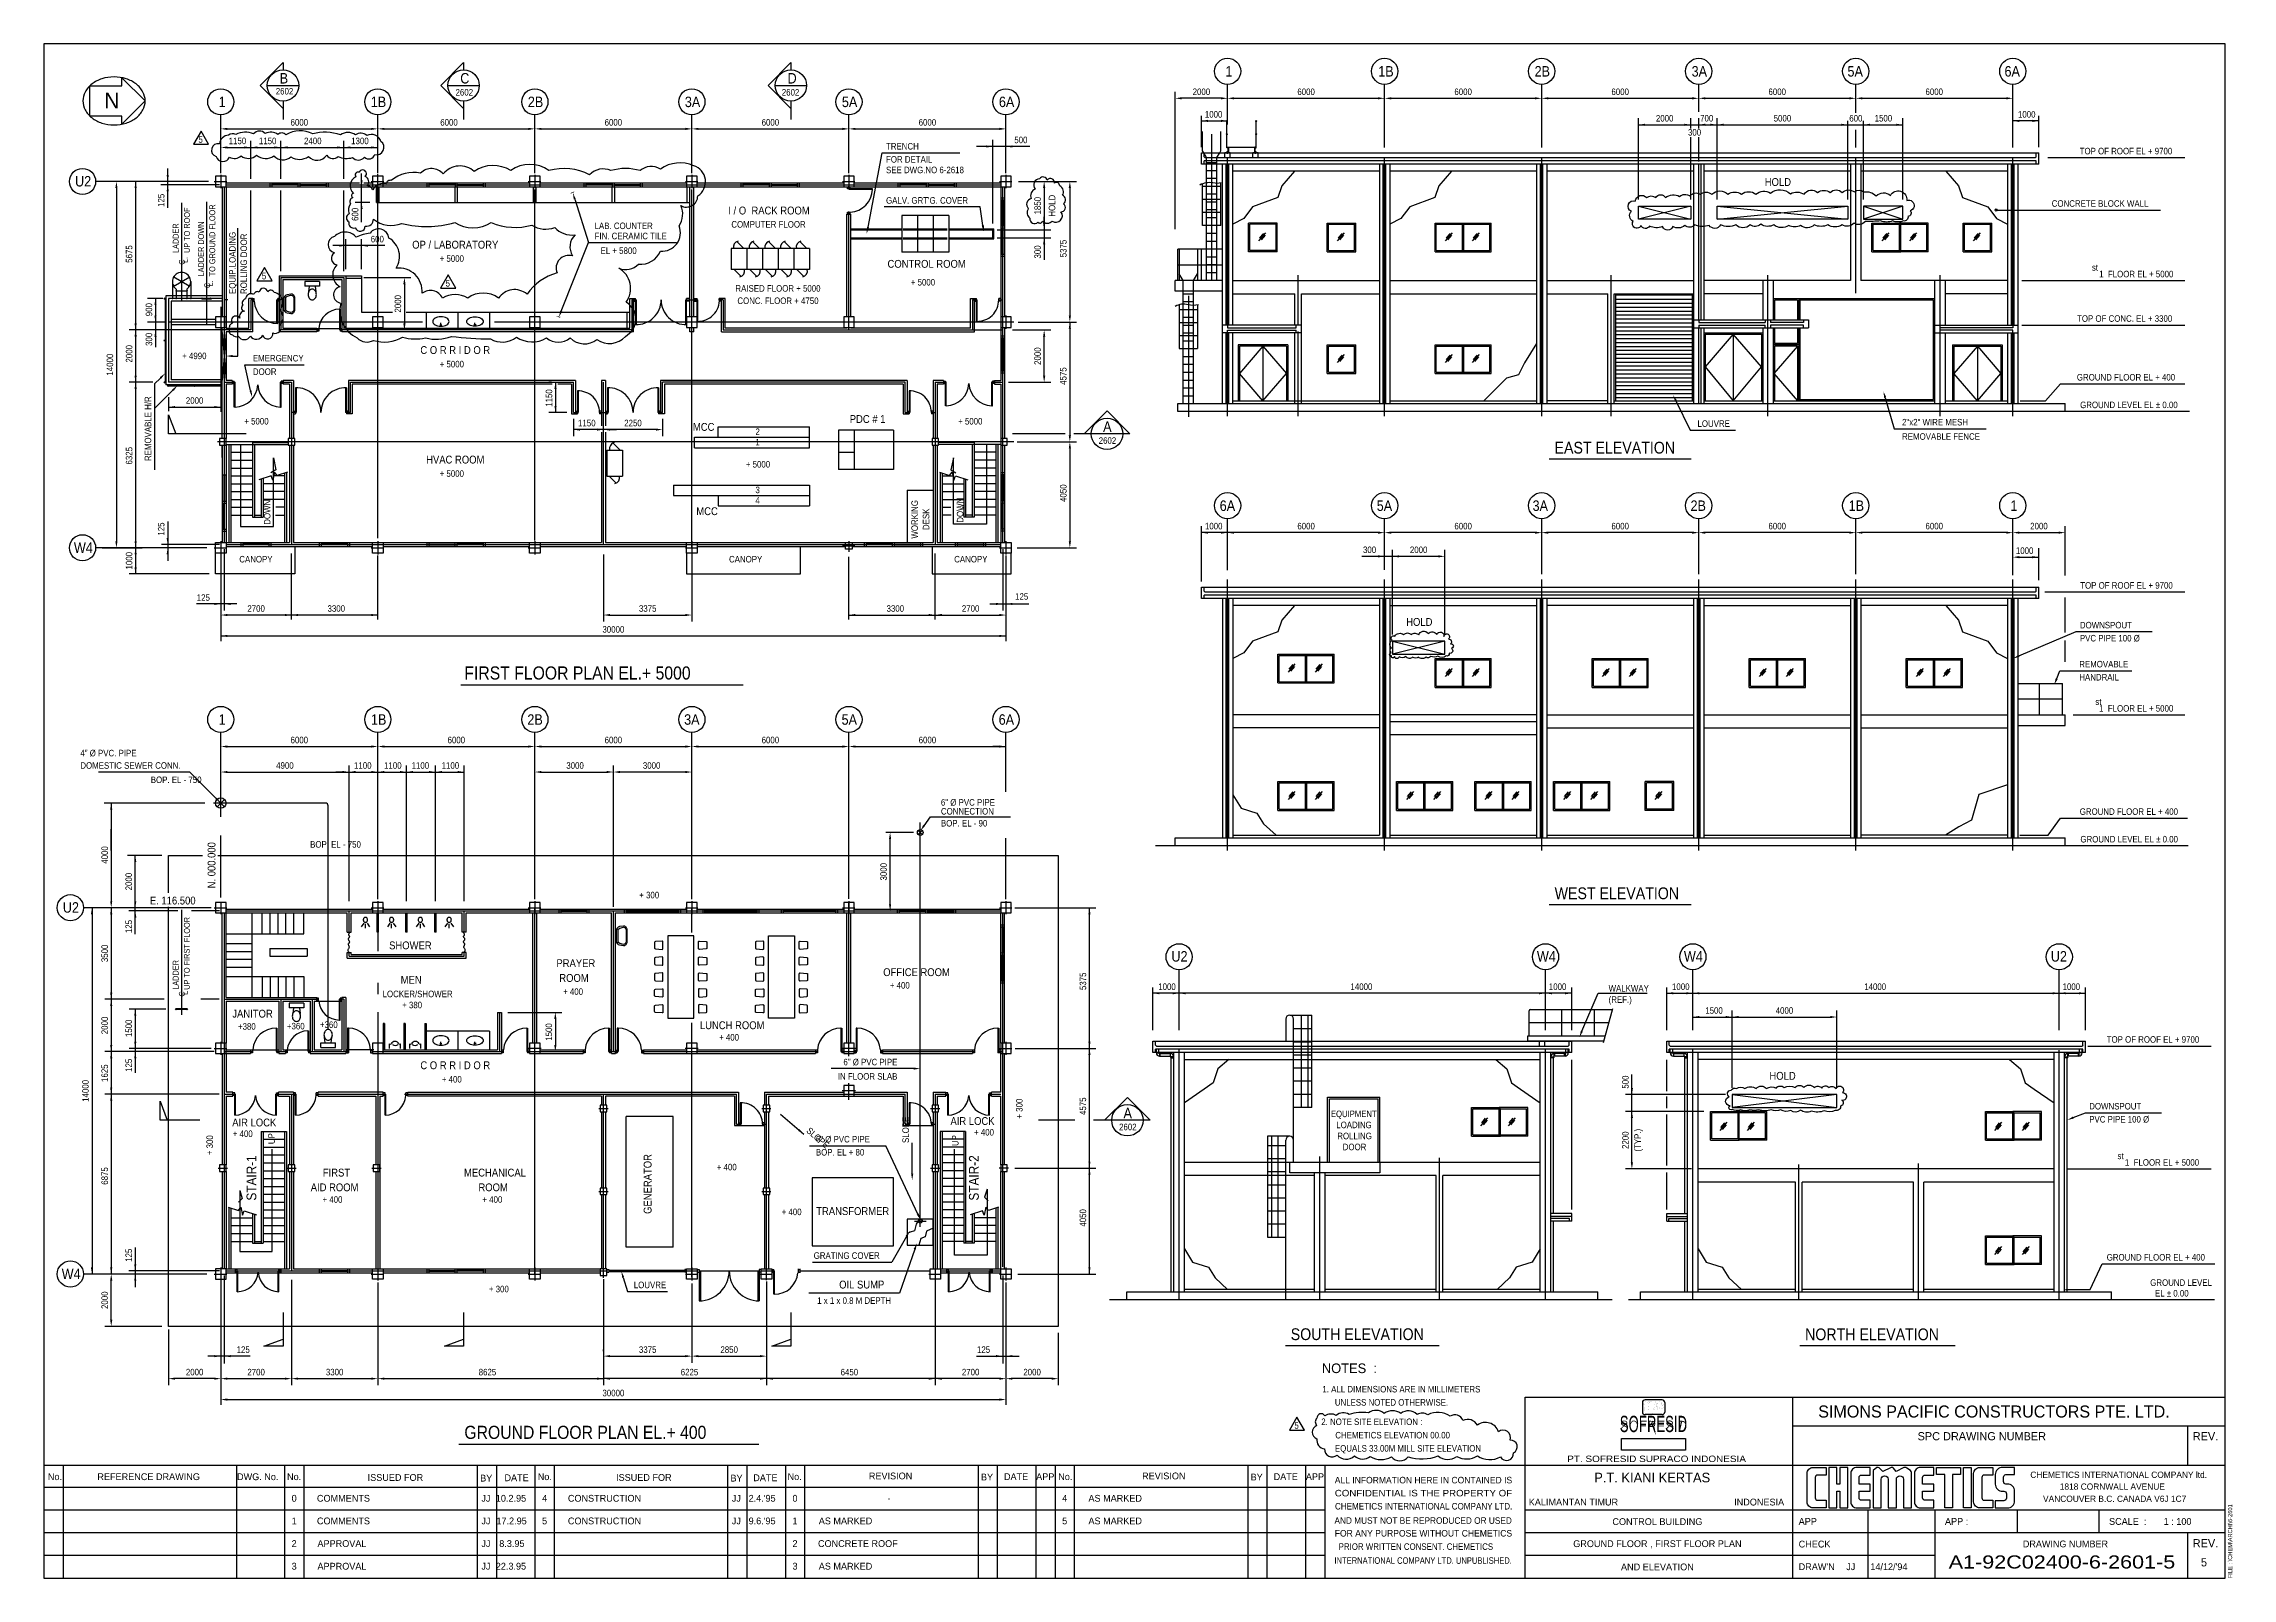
# Model space of a CAD drawing. Extents: x 300 to 83919, y 300 to 58945.
import ezdxf
from ezdxf.enums import TextEntityAlignment as Align

# ---------------------------------------------------------------- set-up
doc = ezdxf.new("R2010")
doc.units = 0
doc.header["$LTSCALE"] = 1000
for name, pattern in [('CENTER', [0]), ('CENTER2', [0]), ('DASHDOT', [0]), ('HIDDEN', [0]), ('HIDDEN2', [0]), ('PHANTOM', [0]), ('PHANTOM2', [0])]:
    doc.linetypes.add(name, pattern=pattern)
doc.layers.get('0').update_dxf_attribs({"linetype": 'CONTINUOUS'})
for name, color, linetype in [('AS', 6, 'CENTER'), ('COL', 4, 'CONTINUOUS'), ('DIM', 2, 'CONTINUOUS'), ('DN', 4, 'CONTINUOUS'), ('FORM', 1, 'CONTINUOUS'), ('STR', 3, 'CONTINUOUS')]:
    doc.layers.add(name, color=color, linetype=linetype)

msp = doc.modelspace()

# ---------------------------------------------------------------- texts
at = {"color": 0}
for s, height, p in [('0', 260, (9771, 3226)), ('COMMENTS', 259.6, (10738, 3226)), ('JJ', 259.6, (17020, 3226)), ('10.2.95', 259.6, (17573, 3226)), ('4', 260, (19339, 3226)), ('CONSTRUCTION', 259.64, (20326, 3226)), ('JJ', 259.6, (26588, 3226)), ("2.4.'95", 259.6, (27231, 3226)), ('0', 260, (28907, 3226)), ('4', 260, (39211, 3226)), ('AS MARKED', 259.6, (40216, 3226)), ('1', 260, (9771, 2361)), ('COMMENTS', 259.6, (10738, 2361)), ('JJ', 259.6, (17020, 2361)), ('17.2.95', 259.6, (17596, 2361)), ('5', 260, (19339, 2361)), ('CONSTRUCTION', 259.64, (20326, 2361)), ('JJ', 259.6, (26588, 2361)), ("9.6.'95", 259.6, (27231, 2361)), ('1', 260, (28907, 2361)), ('AS MARKED', 259.6, (29912, 2361)), ('-', 260, (32539, 3226)), ('5', 260, (39211, 2361)), ('AS MARKED', 259.6, (40216, 2361)), ('1 : 100', 259.6, (81298, 2341)), ('2', 260, (9771, 1495)), ('APPROVAL', 259.6, (10758, 1495)), ('JJ', 259.6, (17020, 1495)), ('8.3.95', 259.6, (17704, 1495)), ('2', 260, (28907, 1495)), ('CONCRETE ROOF', 259.64, (29882, 1495)), ('3', 260, (9771, 630)), ('APPROVAL', 259.6, (10758, 630)), ('JJ', 259.6, (17020, 630)), ('22.3.95', 259.6, (17571, 630)), ('3', 260, (28907, 630)), ('AS MARKED', 259.6, (29912, 630)), ('JJ', 259.6, (69170, 610)), ("14/12/'94", 259.6, (70091, 610)), ('5', 312, (82723, 752))]:
    msp.add_text(s, height=height, dxfattribs=at).set_placement(p)
for s, p in [('CONTROL BUILDING', (61955, 2464)), ('GROUND FLOOR , FIRST FLOOR PLAN', (61955, 1598)), ('AND ELEVATION', (61955, 733))]:
    msp.add_text(s, height=260, dxfattribs=at).set_placement(p, align=Align.MIDDLE)
at = {"color": 0, "width": 0.865538}
msp.add_text('A1-92C02400-6-2601-5', height=500, dxfattribs=at).set_placement((73085, 672), (81740, 672), align=Align.FIT)
at = {"layer": 'DIM', "color": 0, "width": 0.9}
for s, height, p in [('B', 400, (9314, 57426)), ('C', 400, (16214, 57426)), ('D', 400, (28720, 57426)), ('1', 400, (45450, 57691)), ('1B', 400, (51290, 57691)), ('2B', 400, (57263, 57691)), ('3A', 400, (63263, 57691)), ('5A', 400, (69218, 57691)), ('6A', 400, (75218, 57691)), ('1', 400, (6981, 56524)), ('1B', 400, (12795, 56524)), ('2B', 400, (18795, 56524)), ('3A', 400, (24795, 56524)), ('5A', 400, (30795, 56524)), ('6A', 400, (36795, 56524)), ('U2', 400, (1495, 53491)), ('A', 400, (40777, 44113)), ('EAST ELEVATION', 450, (58025, 43283)), ('6A', 400, (45231, 41091)), ('5A', 400, (51231, 41091)), ('3A', 400, (57185, 41091)), ('2B', 400, (63220, 41091)), ('1B', 400, (69262, 41091)), ('1', 400, (75443, 41091)), ('W4', 400, (1452, 39485)), ('FIRST FLOOR PLAN EL.+ 5000', 500, (16370, 34648)), ('1', 400, (6981, 32919)), ('1B', 400, (12802, 32919)), ('2B', 400, (18778, 32919)), ('3A', 400, (24768, 32919)), ('5A', 400, (30784, 32919)), ('6A', 400, (36786, 32919)), ('U2', 400, (1029, 25737)), ('WEST ELEVATION', 450, (58028, 26252)), ('U2', 400, (43386, 23867)), ('W4', 400, (57352, 23867)), ('W4', 400, (62969, 23867)), ('U2', 400, (76987, 23867)), ('WALKWAY', 250, (60091, 22720)), ('(REF.)', 250, (60091, 22291)), ('A', 400, (41556, 17880)), ('W4', 400, (985, 11731)), ('SOUTH ELEVATION', 450, (47945, 9402)), ('NORTH ELEVATION', 450, (67598, 9397)), ('GROUND FLOOR PLAN EL.+ 400', 500, (16370, 5626)), ('2. NOTE SITE ELEVATION :', 250, (49112, 6155))]:
    msp.add_text(s, height=height, dxfattribs=at).set_placement(p)
at = {"layer": 'DIM', "color": 0}
msp.add_text('N', height=600, dxfattribs=at).set_placement((2610, 56477))
at = {"layer": 'DIM', "color": 0, "width": 0.9}
for s, height, p in [('2602', 250, (9499, 57131)), ('2602', 250, (16369, 57090)), ('2602', 250, (28834, 57090)), ('1000', 250, (44998, 56248)), ('2000', 250, (62233, 56098)), ('700', 250, (63838, 56098)), ('5000', 250, (66733, 56098)), ('600', 250, (69538, 56098)), ('1500', 250, (70591, 56098)), ('1000', 250, (76068, 56248)), ('5', 250, (6294, 55282)), ('1150', 250, (7701, 55232)), ('1150', 250, (8854, 55232)), ('2400', 250, (10579, 55232)), ('1300', 250, (12380, 55232)), ('300', 250, (63376, 55560)), ('TOP OF ROOF EL + 9700', 250, (79858, 54844)), ('HOLD', 300, (66559, 53661)), ('I / O  RACK ROOM', 300, (28011, 52578)), ('COMPUTER FLOOR', 250, (27992, 52043)), ('OP / LABORATORY', 300, (16023, 51272)), ('EL + 5800', 250, (22264, 51038)), ('5', 250, (8717, 50067)), ('+ 5000', 250, (15891, 50737)), ('CONTROL ROOM', 300, (34033, 50534)), ('st', 250, (78673, 50395)), ('1  FLOOR EL + 5000', 250, (80252, 50144)), ('5', 250, (15737, 49787)), ('RAISED FLOOR + 5000', 250, (28353, 49596)), ('+ 5000', 250, (33893, 49831)), ('CONC. FLOOR + 4750', 250, (28353, 49124)), ('TOP OF CONC. EL + 3300', 250, (79808, 48444)), ('+ 4990', 250, (6054, 47017)), ('C O R R I D O R', 300, (16023, 47239)), ('+ 5000', 250, (15891, 46703)), ('GROUND FLOOR EL + 400', 250, (79860, 46199)), ('GROUND LEVEL EL %%P 0.00', 250, (79971, 45144)), ('+ 5000', 250, (8426, 44518)), ('MCC', 300, (25515, 44302)), ('PDC # 1', 300, (31778, 44604)), ('+ 5000', 250, (35702, 44518)), ('2', 250, (27576, 44119)), ('1', 250, (27576, 43719)), ('2602', 250, (40942, 43779)), ('HVAC ROOM', 300, (16023, 43053)), ('+ 5000', 250, (15891, 42518)), ('+ 5000', 250, (27590, 42874)), ('3', 250, (27576, 41894)), ('MCC', 300, (25644, 41081)), ('4', 250, (27576, 41494)), ('1000', 250, (45003, 40511)), ('CANOPY', 250, (8406, 39247)), ('CANOPY', 250, (27118, 39247)), ('CANOPY', 250, (35722, 39247)), ('300', 250, (50958, 39605)), ('2000', 250, (52833, 39605)), ('1000', 250, (75987, 39573)), ('TOP OF ROOF EL + 9700', 250, (79879, 38245)), ('3300', 250, (11477, 37362)), ('3300', 250, (32837, 37362)), ('HOLD', 300, (52858, 36848)), ('st', 250, (78806, 33795)), ('1  FLOOR EL + 5000', 250, (80249, 33545)), ('GROUND FLOOR EL + 400', 250, (79969, 29600)), ('GROUND LEVEL EL %%P 0.00', 250, (79981, 28545)), ('E. 116.500', 300, (5228, 26200)), ('+ 300', 250, (23434, 26410)), ('PRAYER', 300, (20630, 23806)), ('OFFICE ROOM', 300, (33647, 23463)), ('LOCKER/SHOWER', 250, (14584, 22636)), ('MEN', 300, (14340, 23171)), ('ROOM', 300, (20559, 23243)), ('+ 400', 250, (20525, 22721)), ('+ 400', 250, (33009, 22961)), ('1000', 250, (43218, 22908)), ('14000', 250, (50646, 22908)), ('1000', 250, (58141, 22908)), ('1000', 250, (62849, 22908)), ('14000', 250, (70277, 22908)), ('1000', 250, (77772, 22908)), ('JANITOR', 300, (8277, 21877)), ('+ 380', 250, (14375, 22209)), ('1500', 250, (64118, 21998)), ('+380', 250, (8060, 21389)), ('+360', 250, (9929, 21400)), ('+360', 250, (11191, 21456)), ('LUNCH ROOM', 300, (26604, 21435)), ('+ 400', 250, (26485, 20973)), ('TOP OF ROOF EL + 9700', 250, (80890, 20891)), ('C O R R I D O R', 300, (16023, 19905)), ('+ 400', 250, (15891, 19370)), ('HOLD', 300, (66737, 19501)), ('AIR LOCK', 300, (8342, 17718)), ('AIR LOCK', 300, (35786, 17773)), ('2602', 250, (41721, 17547)), ('LOADING', 250, (50362, 17625)), ('+ 400', 250, (7903, 17289)), ('+ 400', 250, (36225, 17344)), ('ROLLING', 250, (50384, 17203)), ('DOOR', 250, (50384, 16783)), ('FIRST', 300, (11483, 15803)), ('MECHANICAL', 300, (17540, 15803)), ('+ 400', 250, (26396, 16013)), ('st', 250, (79653, 16441)), ('1  FLOOR EL + 5000', 250, (81235, 16191)), ('AID ROOM', 300, (11412, 15240)), ('ROOM', 300, (17470, 15240)), ('+ 400', 250, (11332, 14775)), ('+ 400', 250, (17441, 14775)), ('+ 400', 250, (28874, 14302)), ('TRANSFORMER', 300, (31209, 14332)), ('GROUND FLOOR EL + 400', 250, (80999, 12565)), ('GROUND LEVEL', 250, (81964, 11599)), ('+ 300', 250, (17689, 11354)), ('1 x 1 x 0.8 M DEPTH', 250, (31264, 10911)), ('OIL SUMP', 300, (31554, 11524)), ('EL %%P 0.00', 250, (81609, 11191)), ('8625', 250, (17253, 8178)), ('6225', 250, (24973, 8178)), ('6450', 250, (31082, 8178)), ('5', 250, (48169, 6137))]:
    msp.add_text(s, height=height, dxfattribs=at).set_placement(p, align=Align.MIDDLE)
for s, height, p in [('2000', 250, (44533, 57110)), ('6000', 250, (48533, 57110)), ('6000', 250, (54533, 57110)), ('6000', 250, (60533, 57110)), ('6000', 250, (66533, 57110)), ('6000', 250, (72533, 57110)), ('6000', 250, (10064, 55942)), ('6000', 250, (15785, 55942)), ('6000', 250, (22064, 55942)), ('6000', 250, (28064, 55942)), ('6000', 250, (34064, 55942)), ('500', 250, (37635, 55270)), ('600', 250, (13045, 51480)), ('2000', 250, (6064, 45310)), ('1150', 250, (21049, 44450)), ('2250', 250, (22814, 44450)), ('6000', 250, (48533, 40511)), ('6000', 250, (54533, 40511)), ('6000', 250, (60533, 40511)), ('6000', 250, (66533, 40511)), ('6000', 250, (72533, 40511)), ('2000', 250, (76533, 40511)), ('125', 250, (6397, 37781)), ('125', 250, (37665, 37822)), ('2700', 250, (8414, 37362)), ('3375', 250, (23376, 37362)), ('2700', 250, (35714, 37362)), ('30000', 250, (22064, 36563)), ('6000', 250, (10064, 32336)), ('6000', 250, (16064, 32336)), ('6000', 250, (22064, 32336)), ('6000', 250, (28064, 32336)), ('6000', 250, (34064, 32336)), ('4900', 250, (9514, 31362)), ('1100', 250, (12490, 31362)), ('1100', 250, (13638, 31362)), ('1100', 250, (14690, 31362)), ('1100', 250, (15838, 31362)), ('3000', 250, (20601, 31362)), ('3000', 250, (23526, 31362)), ('SHOWER', 300, (14308, 24487)), ('4000', 250, (66810, 21998)), ('125', 250, (7920, 9038)), ('3375', 250, (23376, 9038)), ('2850', 250, (26489, 9038)), ('125', 250, (36208, 9038)), ('2000', 250, (6064, 8178)), ('2700', 250, (8414, 8178)), ('3300', 250, (11414, 8178)), ('2700', 250, (35714, 8178)), ('2000', 250, (38064, 8178)), ('30000', 250, (22064, 7379))]:
    msp.add_text(s, height=height, dxfattribs=at).set_placement(p, align=Align.MIDDLE_CENTER)
for s, p in [('TRENCH', (32482, 55028)), ('CONCRETE BLOCK WALL', (77022, 52840)), ('LAB. COUNTER', (21347, 51987)), ('FIN. CERAMIC TILE', (21347, 51598)), ('EMERGENCY', (8290, 46928)), ('DOOR', (8290, 46413)), ('LOUVRE', (63487, 44428)), ('2"x2" WIRE MESH', (71304, 44483)), ('PVC PIPE 100 %%C', (78098, 36227)), ('HANDRAIL', (78074, 34735)), ('4" %%C PVC. PIPE', (1698, 31837)), ('DOMESTIC SEWER CONN.', (1698, 31362)), ('BOP. EL - 750', (4389, 30815)), ('6" %%C PVC PIPE', (34580, 29952)), ('CONNECTION', (34580, 29611)), ('BOP. EL - 90', (34580, 29155)), ('BOP. EL - 750', (10477, 28347)), ('PVC PIPE 100 %%C', (78455, 17840)), ('6" %%C PVC PIPE', (29802, 17080)), ('BOP. EL + 80', (29802, 16580)), ('GRATING COVER', (29717, 12632)), ('LOUVRE', (22845, 11510))]:
    msp.add_text(s, height=250, dxfattribs=at).set_placement(p, align=Align.MIDDLE_LEFT)
for s, height, rotation, p in [('FOR DETAIL', 250, 360, (32482, 54528)), ('SEE DWG.NO 6-2618', 250, 360, (32482, 54123)), ('TO GROUND FLOOR', 225, 90, (6738, 50055)), ("GALV. GRT'G. COVER", 250, 360, (32482, 52958)), ('LADDER', 225, 90, (5341, 50947)), ('UP TO ROOF', 225, 90, (5770, 50947)), ('LADDER DOWN', 225, 90, (6309, 50055)), ('EQUIP.LOADING', 250, 90, (7506, 49382)), ('ROLLING DOOR', 250, 90, (7941, 49382)), ('C', 225, 90, (5578, 50500)), ('L.', 225, 90, (5683, 50565)), ('C', 225, 90, (6546, 49608)), ('L.', 225, 90, (6651, 49673)), ('REMOVABLE FENCE', 250, 360, (71304, 43935)), ('DOWN', 250, 90, (8837, 40563)), ('DOWN', 250, 90, (35312, 40641)), ('DOWNSPOUT', 250, 360, (78098, 36727)), ('REMOVABLE', 250, 360, (78074, 35235)), ('UP TO FIRST FLOOR', 225, 90, (5767, 22791)), ('LADDER', 225, 90, (5339, 22791)), ('C', 225, 90, (5576, 22527)), ('L', 225, 90, (5681, 22592)), ('DOWNSPOUT', 250, 360, (78455, 18340)), ('SLOPE', 250, 90, (33231, 16934)), ('UP', 250, 90, (9001, 16890)), ('SLOPE', 250, 319.22104, (29498, 17460)), ('UP', 250, 90, (35126, 16817))]:
    msp.add_text(s, height=height, rotation=rotation, dxfattribs=at).set_placement(p, align=Align.MIDDLE_LEFT)
for s, p in [('125', (4786, 52961)), ('1850', (38274, 52756)), ('600', (12194, 52425)), ('300', (38274, 50987)), ('2000', (13830, 49006)), ('14000', (2826, 46681)), ('2000', (38274, 47006)), ('1150', (19603, 45406)), ('125', (4786, 40400)), ('1000', (3560, 39187)), ('3000', (32387, 27301)), ('2000', (3546, 26926)), ('125', (3546, 25207)), ('5375', (40004, 23114)), ('2000', (2627, 21426)), ('1500', (19597, 21176)), ('14000', (1893, 18926)), ('2200', (60731, 17041)), ('125', (3546, 12645)), ('2000', (2627, 10926))]:
    msp.add_text(s, height=250, rotation=90, dxfattribs=at).set_placement(p, align=Align.MIDDLE_CENTER)
for rotation, p in [(30.95021, (20485, 53106)), (345.96601, (19856, 48419))]:
    msp.add_text('~', height=250, rotation=rotation, dxfattribs=at).set_placement(p)
for s, height, p in [('HOLD', 250, (38823, 52756)), ('5675', 250, (3560, 50909)), ('5375', 250, (39255, 51118)), ('900', 250, (4318, 48783)), ('300', 250, (4318, 47648)), ('2000', 250, (3560, 47096)), ('4575', 250, (39255, 46244)), ('6325', 250, (3560, 43199)), ('4050', 250, (39255, 41769)), ('WORKING', 250, (33576, 40770)), ('DESK', 250, (34011, 40770)), ('4000', 250, (2627, 27943)), ('N. 000.000', 300, (6711, 27549)), ('3500', 250, (2627, 24180)), ('1500', 250, (3546, 21317)), ('125', 250, (3546, 19904)), ('1625', 250, (2627, 19603)), ('500', 250, (60731, 19263)), ('+ 300', 250, (37573, 18246)), ('4575', 250, (40004, 18341)), ('+ 300', 250, (6639, 16850)), ('(TYP.)', 250, (61231, 17041)), ('6875', 250, (2627, 15674)), ('STAIR-1', 375, (8235, 15599)), ('GENERATOR', 300, (23372, 15367)), ('STAIR-2', 375, (35838, 15599)), ('4050', 250, (40004, 14072))]:
    msp.add_text(s, height=height, rotation=90, dxfattribs=at).set_placement(p, align=Align.MIDDLE)
msp.add_text('REMOVABLE H/R', height=250, rotation=90, dxfattribs=at).set_placement((4282, 45473), align=Align.MIDDLE_RIGHT)
for s, p in [('6" %%C PVC PIPE', (32916, 20028)), ('IN FLOOR SLAB', (32916, 19480))]:
    msp.add_text(s, height=250, dxfattribs=at).set_placement(p, align=Align.MIDDLE_RIGHT)
at = {"layer": 'DIM', "color": 0, "width": 0.859387}
msp.add_text('EQUIPMENT', height=250, dxfattribs=at).set_placement((49480, 17923), (51229, 17923), align=Align.FIT)
at = {"layer": 'DIM', "color": 0, "width": 0.9}
for s, p in [('1. ALL DIMENSIONS ARE IN MILLIMETERS', (49155, 7326)), ('UNLESS NOTED OTHERWISE.', (49630, 6822)), ('CHEMETICS ELEVATION 00.00', (49648, 5568)), ('EQUALS 33.00M MILL SITE ELEVATION', (49633, 5064))]:
    msp.add_text(s, height=250, dxfattribs=at).set_placement(p, align=Align.BOTTOM_LEFT)
at = {"layer": 'FORM', "color": 0}
for s, height, p in [('NOTES  :', 368, (49135, 8140)), ('SIMONS PACIFIC CONSTRUCTORS PTE. LTD.', 460, (68099, 6442)), ('SPC DRAWING NUMBER', 311.57, (71897, 5572)), ('REV.', 311.6, (82411, 5572)), ('No.', 259.6, (457, 4051)), ('REFERENCE DRAWING', 259.64, (2349, 4051)), ('DWG. No.', 259.6, (7685, 4049)), ('No.', 259.6, (9595, 4051)), ('ISSUED FOR', 259.6, (12675, 4022)), ('BY', 259.6, (16974, 3996)), ('DATE', 259.6, (17904, 4010)), ('No.', 259.6, (19175, 4051)), ('ISSUED FOR', 259.6, (22167, 4022)), ('BY', 259.6, (26538, 3996)), ('DATE', 259.6, (27409, 4010)), ('No.', 259.6, (28721, 4051)), ('REVISION', 259.6, (31826, 4080)), ('BY', 259.6, (36109, 4037)), ('DATE', 259.6, (36988, 4052)), ('APP', 259.6, (38219, 4051)), ('No.', 259.6, (39062, 4051)), ('REVISION', 259.6, (42266, 4080)), ('BY', 259.6, (46413, 4037)), ('DATE', 259.6, (47292, 4052)), ('APP', 259.6, (48523, 4051)), ('P.T. KIANI KERTAS', 368, (59542, 3964)), ('CHEMETICS INTERNATIONAL COMPANY ltd.', 239.2, (76203, 4136)), ('INDONESIA', 259.6, (64888, 3081)), ('VANCOUVER B.C. CANADA V6J 1C7', 239.2, (76689, 3218)), ('1818 CORNWALL AVENUE', 239.2, (77328, 3682)), ('KALIMANTAN TIMUR', 259.64, (57040, 3081)), ('APP', 259.6, (67353, 2341)), ('APP :', 259.6, (72943, 2341)), ('SCALE  :', 259.6, (79212, 2341)), ('CHECK', 259.6, (67353, 1476)), ('DRAWING NUMBER', 257.6, (75920, 1483)), ('REV.', 311.6, (82411, 1483)), ("DRAW'N", 259.6, (67353, 610)), ('JJ', 259.6, (69170, 610)), ("14/12/'94", 259.6, (70091, 610))]:
    msp.add_text(s, height=height, dxfattribs=at).set_placement(p)
for s, height, width, p, p2 in [('SOFRESID', 623.5, 0.82599, (60518, 5885), (63088, 5885)), ('ALL INFORMATION HERE IN CONTAINED IS', 250, 0.854774, (49628, 3925), (56405, 3925)), ('CONFIDENTIAL IS THE PROPERTY OF', 250, 0.983212, (49628, 3428), (56405, 3428)), ('AND MUST NOT BE REPRODUCED OR USED', 250, 0.823849, (49616, 2380), (56393, 2380)), ('CHEMETICS INTERNATIONAL COMPANY LTD.', 250, 0.837176, (49635, 2927), (56412, 2927)), ('FOR ANY PURPOSE WITHOUT CHEMETICS', 250, 0.879876, (49627, 1894), (56404, 1894)), ('INTERNATIONAL COMPANY LTD. UNPUBLISHED.', 250, 0.776644, (49616, 851), (56393, 851))]:
    msp.add_text(s, height=height, dxfattribs=dict(at, width=width)).set_placement(p, p2, align=Align.FIT)
at = {"layer": 'FORM', "color": 0, "width": 1.15}
msp.add_text('PT. SOFRESID SUPRACO INDONESIA', height=247.5, dxfattribs=at).set_placement((61924, 4864), align=Align.MIDDLE)
at = {"layer": 'FORM', "color": 0}
msp.add_text('CONTROL BUILDING', height=260, dxfattribs=at).set_placement((61955, 2464), align=Align.MIDDLE)
at = {"layer": 'FORM', "color": 0, "width": 0.9}
msp.add_text('FILE : \\CHEM\\ARCHI\\6-2601', height=159, rotation=90, dxfattribs=at).set_placement((83964, 300), align=Align.BOTTOM_LEFT)
msp.add_text('PRIOR WRITTEN CONSENT. CHEMETICS', height=250, dxfattribs=at).set_placement((49777, 1385))

# ---------------------------------------------------------------- blocks, each defined once
blk = doc.blocks.new('AR')
at = {"color": 0}
blk.add_solid([(0, 0), (-1, 0.21875), (-1, -0.21875)], dxfattribs=at)

# ---------------------------------------------------------------- linework, layer by layer
at = {"color": 0}
for p, q in [((45503, 54988), (45503, 55988)), ((46627, 54988), (46627, 55988)), ((44533, 54344), (44533, 54774)), ((44533, 54774), (76533, 54774)), ((44633, 54624), (44633, 54774)), ((44633, 54624), (44663, 54594)), ((44633, 54344), (44633, 54474)), ((45513, 54994), (46617, 54994)), ((45513, 54988), (45513, 54994)), ((45533, 54742), (45533, 54843)), ((45563, 54988), (46567, 54988)), ((46597, 54742), (46597, 54843)), ((46617, 54988), (46617, 54994)), ((76433, 54624), (76403, 54594)), ((76433, 54624), (76433, 54774)), ((76433, 54344), (76433, 54474)), ((76533, 54344), (76533, 54774)), ((7264, 53631), (12360, 53631)), ((8951, 53481), (8951, 53631)), ((9026, 53481), (9026, 53631)), ((10026, 53571), (9026, 53571)), ((10026, 53541), (9026, 53541)), ((10026, 53481), (10026, 53631)), ((10101, 53481), (10101, 53631)), ((10101, 53571), (11101, 53571)), ((10101, 53541), (11101, 53541)), ((11101, 53481), (11101, 53631)), ((11176, 53481), (11176, 53631)), ((12533, 53631), (12864, 53631)), ((13264, 53631), (18864, 53631)), ((14951, 53481), (14951, 53631)), ((15026, 53481), (15026, 53631)), ((16026, 53571), (15026, 53571)), ((16026, 53541), (15026, 53541)), ((16026, 53481), (16026, 53631)), ((16101, 53481), (16101, 53631)), ((16101, 53571), (17101, 53571)), ((16101, 53541), (17101, 53541)), ((17101, 53481), (17101, 53631)), ((17176, 53481), (17176, 53631)), ((19264, 53631), (24864, 53631)), ((20951, 53481), (20951, 53631)), ((21026, 53481), (21026, 53631)), ((22026, 53571), (21026, 53571)), ((22026, 53541), (21026, 53541)), ((22026, 53481), (22026, 53631)), ((22101, 53481), (22101, 53631)), ((22101, 53571), (23101, 53571)), ((22101, 53541), (23101, 53541)), ((23101, 53481), (23101, 53631)), ((23176, 53481), (23176, 53631)), ((25264, 53631), (30864, 53631)), ((26951, 53481), (26951, 53631)), ((27026, 53481), (27026, 53631)), ((28026, 53571), (27026, 53571)), ((28026, 53541), (27026, 53541)), ((28026, 53481), (28026, 53631)), ((28101, 53481), (28101, 53631)), ((28101, 53571), (29101, 53571)), ((28101, 53541), (29101, 53541)), ((29101, 53481), (29101, 53631)), ((29176, 53481), (29176, 53631)), ((31264, 53631), (36864, 53631)), ((32951, 53481), (32951, 53631)), ((33026, 53481), (33026, 53631)), ((34026, 53571), (33026, 53571)), ((34026, 53541), (33026, 53541)), ((34026, 53481), (34026, 53631)), ((34101, 53481), (34101, 53631)), ((34101, 53571), (35101, 53571)), ((34101, 53541), (35101, 53541)), ((35101, 53481), (35101, 53631)), ((35176, 53481), (35176, 53631)), ((76533, 54344), (44533, 54344)), ((45333, 45194), (45333, 54344)), ((45483, 48194), (45483, 54344)), ((45583, 48194), (45583, 54344)), ((45733, 48194), (45733, 54344)), ((51333, 54074), (45733, 54074)), ((51333, 54344), (51333, 45194)), ((51483, 45194), (51483, 54344)), ((51583, 45194), (51583, 54344)), ((51733, 54344), (51733, 45194)), ((57333, 54074), (51733, 54074)), ((57333, 54344), (57333, 45194)), ((57483, 45194), (57483, 54344)), ((57583, 45194), (57583, 54344)), ((57733, 54344), (57733, 45194)), ((63333, 54074), (57733, 54074)), ((63333, 54344), (63333, 45194)), ((63533, 48394), (63533, 54344)), ((63633, 48394), (63633, 54344)), ((63733, 54344), (63733, 48394)), ((69333, 54074), (63733, 54074)), ((69333, 54344), (69333, 49894)), ((69733, 54344), (69733, 49894)), ((75333, 54074), (69733, 54074)), ((75333, 54344), (75333, 48194)), ((75483, 48194), (75483, 54344)), ((75583, 48194), (75583, 54344)), ((75733, 54344), (75733, 45194)), ((7114, 53481), (7114, 48506)), ((7264, 53481), (7264, 48081)), ((7264, 53481), (12864, 53481)), ((13014, 52881), (13014, 53481)), ((13014, 52881), (24989, 52881)), ((13264, 53481), (18864, 53481)), ((19264, 53481), (24864, 53481)), ((24989, 48506), (24989, 53481)), ((25139, 48506), (25139, 53481)), ((25264, 53481), (30864, 53481)), ((31014, 53406), (31014, 53481)), ((31964, 53406), (31014, 53406)), ((31964, 53376), (31064, 53376)), ((31114, 53406), (31114, 53481)), ((31264, 53481), (36864, 53481)), ((31964, 53376), (31964, 53406)), ((36864, 53481), (36864, 46081)), ((37014, 53043), (36864, 53043)), ((37014, 52968), (36864, 52968)), ((36924, 52968), (36924, 51968)), ((36954, 52968), (36954, 51968)), ((37014, 53481), (37014, 48506)), ((30989, 52431), (31139, 52431)), ((30989, 48506), (30989, 52431)), ((31014, 52431), (31014, 52506)), ((31014, 52506), (31114, 52506)), ((31114, 52431), (31114, 52506)), ((31139, 48506), (31139, 52431)), ((33082, 52381), (33082, 50981)), ((34882, 52381), (33082, 52381)), ((33682, 52381), (33682, 50981)), ((34282, 52381), (34282, 50981)), ((34882, 52381), (34882, 50981)), ((37014, 51968), (36864, 51968)), ((37014, 51893), (36864, 51893)), ((36924, 50893), (36924, 51893)), ((36954, 50893), (36954, 51893)), ((47433, 52094), (46333, 52094)), ((46333, 50994), (46333, 52094)), ((47383, 52044), (46383, 52044)), ((46383, 51044), (46383, 52044)), ((47383, 51044), (47383, 52044)), ((47433, 50994), (47433, 52094)), ((49333, 52094), (50433, 52094)), ((49333, 50994), (49333, 52094)), ((49383, 52044), (50383, 52044)), ((49383, 51044), (49383, 52044)), ((50383, 51044), (50383, 52044)), ((50433, 50994), (50433, 52094)), ((53458, 52094), (55608, 52094)), ((53458, 50994), (53458, 52094)), ((53508, 51044), (53508, 52044)), ((53508, 52044), (55558, 52044)), ((54508, 51044), (54508, 52044)), ((54558, 51044), (54558, 52044)), ((55558, 51044), (55558, 52044)), ((55608, 50994), (55608, 52094)), ((70151, 52094), (71251, 52094)), ((70151, 50994), (70151, 52094)), ((70201, 52044), (72251, 52044)), ((70201, 51044), (70201, 52044)), ((72301, 52094), (71201, 52094)), ((71201, 51044), (71201, 52044)), ((71251, 51044), (71251, 52044)), ((72251, 51044), (72251, 52044)), ((72301, 50994), (72301, 52094)), ((73633, 52094), (74733, 52094)), ((73633, 50994), (73633, 52094)), ((73683, 52044), (74683, 52044)), ((73683, 51044), (73683, 52044)), ((74683, 51044), (74683, 52044)), ((74733, 50994), (74733, 52094)), ((29564, 51118), (26564, 51118)), ((26564, 51118), (26564, 50318)), ((27053, 51118), (26785, 51386)), ((27164, 51118), (27164, 50318)), ((27653, 51118), (27385, 51386)), ((27764, 51118), (27764, 50318)), ((28253, 51118), (27985, 51386)), ((28364, 51118), (28364, 50318)), ((28853, 51118), (28585, 51386)), ((28964, 51118), (28964, 50318)), ((29453, 51118), (29185, 51386)), ((29564, 51118), (29564, 50318)), ((47383, 51044), (46383, 51044)), ((46728, 51412), (46994, 51722)), ((46756, 51522), (46908, 51699)), ((46824, 51447), (46978, 51627)), ((49383, 51044), (50383, 51044)), ((49728, 51412), (49994, 51722)), ((49756, 51522), (49908, 51699)), ((49824, 51447), (49978, 51627)), ((53508, 51044), (55558, 51044)), ((53854, 51412), (54120, 51722)), ((53883, 51522), (54035, 51699)), ((53950, 51447), (54104, 51627)), ((54887, 51412), (55153, 51722)), ((54915, 51522), (55067, 51699)), ((54983, 51447), (55137, 51627)), ((70201, 51044), (72251, 51044)), ((70546, 51412), (70812, 51722)), ((70574, 51522), (70726, 51699)), ((70642, 51447), (70796, 51627)), ((71596, 51412), (71862, 51722)), ((71624, 51522), (71776, 51699)), ((71692, 51447), (71846, 51627)), ((73683, 51044), (74683, 51044)), ((74028, 51412), (74294, 51722)), ((74056, 51522), (74208, 51699)), ((74124, 51447), (74278, 51627)), ((29564, 50318), (26564, 50318)), ((26675, 50318), (26942, 50050)), ((27275, 50318), (27542, 50050)), ((27875, 50318), (28142, 50050)), ((28475, 50318), (28742, 50050)), ((29075, 50318), (29342, 50050)), ((34882, 50981), (33082, 50981)), ((37014, 50893), (36864, 50893)), ((37014, 50818), (36864, 50818)), ((47433, 50994), (46333, 50994)), ((49333, 50994), (50433, 50994)), ((53458, 50994), (55608, 50994)), ((70151, 50994), (71251, 50994)), ((72301, 50994), (71201, 50994)), ((73633, 50994), (74733, 50994)), ((9289, 50081), (9289, 47931)), ((9289, 50081), (12439, 50081)), ((9439, 49931), (9439, 48081)), ((9439, 49931), (11689, 49931)), ((10276, 49853), (10276, 49676)), ((10838, 49853), (10276, 49853)), ((10838, 49676), (10276, 49676)), ((10441, 49676), (10418, 49464)), ((10672, 49676), (10695, 49464)), ((10838, 49853), (10838, 49676)), ((11689, 49931), (11689, 47931)), ((11839, 50081), (11839, 48081)), ((12439, 50081), (12439, 48681)), ((45733, 49894), (51333, 49894)), ((45733, 49394), (48108, 49394)), ((48108, 48194), (48108, 49394)), ((48358, 45194), (48358, 49394)), ((48358, 49394), (51333, 49394)), ((51733, 49894), (57333, 49894)), ((51733, 49394), (57333, 49394)), ((57733, 49894), (63333, 49894)), ((57733, 49394), (60058, 49394)), ((60058, 45194), (60058, 49394)), ((60308, 45194), (60308, 49394)), ((60308, 49394), (63333, 49394)), ((60358, 49394), (60358, 45294)), ((60358, 49344), (63283, 49344)), ((63283, 49394), (63283, 45294)), ((69333, 49894), (63733, 49894)), ((65978, 49394), (63733, 49394)), ((65978, 49894), (65978, 48394)), ((66378, 49894), (66378, 48394)), ((75333, 49894), (69733, 49894)), ((72558, 45194), (72558, 49894)), ((72958, 48194), (72958, 49894)), ((75333, 49394), (72958, 49394)), ((4964, 49306), (4964, 45906)), ((7114, 49306), (4964, 49306)), ((6374, 49218), (6654, 49218)), ((6374, 49193), (6654, 49193)), ((8139, 48081), (8139, 49206)), ((8289, 49206), (8139, 49206)), ((8289, 47931), (8289, 49206)), ((8289, 49206), (8339, 49206)), ((8289, 49106), (8339, 49106)), ((8339, 49106), (8339, 49206)), ((9209, 48256), (9209, 49156)), ((9239, 48256), (9239, 49206)), ((9289, 49206), (9239, 49206)), ((9289, 49106), (9239, 49106)), ((11596, 48798), (11596, 48006)), ((11596, 48798), (11623, 48798)), ((11623, 48798), (11623, 47962)), ((12439, 48681), (13623, 48681)), ((14150, 48681), (22689, 48681)), ((14914, 48681), (14914, 48081)), ((16125, 48681), (16125, 48081)), ((17337, 48681), (17337, 48081)), ((22689, 48081), (22689, 49206)), ((22689, 49206), (22839, 49206)), ((22839, 47931), (22839, 49206)), ((22839, 49206), (22914, 49206)), ((22839, 49106), (22914, 49106)), ((22914, 48211), (22914, 49206)), ((22944, 48211), (22944, 49156)), ((24834, 48211), (24834, 49156)), ((24864, 48211), (24864, 49206)), ((24989, 49206), (24864, 49206)), ((24989, 49106), (24864, 49106)), ((25139, 49206), (25264, 49206)), ((25139, 49106), (25264, 49106)), ((25264, 48336), (25264, 49206)), ((25264, 49106), (25264, 49206)), ((25294, 48336), (25294, 49156)), ((26189, 49206), (26112, 49206)), ((26189, 49106), (26114, 49106)), ((26189, 47931), (26189, 49206)), ((26339, 49206), (26189, 49206)), ((26339, 48081), (26339, 49206)), ((35714, 48081), (35714, 49206)), ((35714, 49206), (35864, 49206)), ((35864, 47931), (35864, 49206)), ((35864, 49206), (35939, 49206)), ((35864, 49106), (35939, 49106)), ((35939, 48336), (35939, 49206)), ((35969, 48336), (35969, 49156)), ((36789, 49106), (36789, 49206)), ((36864, 49206), (36789, 49206)), ((36864, 49106), (36789, 49106)), ((60358, 49180), (63283, 49180)), ((60358, 49030), (63283, 49030)), ((60358, 48880), (63283, 48880)), ((60358, 48730), (63283, 48730)), ((60358, 48580), (63283, 48580)), ((72558, 49194), (66378, 49194)), ((66428, 49144), (66428, 48394)), ((67303, 49144), (66428, 49144)), ((67303, 49144), (67303, 48394)), ((67353, 49194), (67353, 48394)), ((67403, 49144), (67403, 48394)), ((72508, 49144), (67403, 49144)), ((72508, 45344), (72508, 49144)), ((7114, 43856), (7114, 48106)), ((7264, 48081), (8139, 48081)), ((7264, 47931), (7264, 46081)), ((8289, 47931), (7264, 47931)), ((10738, 47931), (9289, 47931)), ((9439, 48081), (10738, 48081)), ((10738, 48081), (10738, 47931)), ((11596, 48050), (10738, 48050)), ((10804, 47962), (10738, 47962)), ((10804, 48072), (10804, 47962)), ((11689, 48050), (11623, 48050)), ((11689, 47962), (11623, 47962)), ((22839, 47931), (11689, 47931)), ((11839, 48081), (22689, 48081)), ((15431, 48208), (15514, 48208)), ((15475, 48180), (15475, 48282)), ((16820, 48208), (16737, 48208)), ((16776, 48180), (16776, 48282)), ((24989, 47931), (24989, 48106)), ((25139, 47931), (24989, 47931)), ((25139, 47931), (25139, 48106)), ((26189, 47931), (35864, 47931)), ((30989, 48081), (26339, 48081)), ((30989, 48081), (30989, 48106)), ((31139, 48081), (31139, 48106)), ((35714, 48081), (31139, 48081)), ((37014, 47767), (36864, 47767)), ((37014, 47692), (36864, 47692)), ((36924, 47692), (36924, 46427)), ((36954, 47692), (36954, 46427)), ((37014, 48106), (37014, 43856)), ((48358, 48194), (45333, 48194)), ((48358, 47894), (45333, 47894)), ((45483, 45194), (45483, 47894)), ((45533, 48194), (45533, 48094)), ((45533, 48094), (48158, 48094)), ((45533, 47894), (45533, 47994)), ((45583, 45194), (45583, 47894)), ((45733, 45194), (45733, 47894)), ((48108, 45194), (48108, 47894)), ((48158, 48094), (48158, 48194)), ((48158, 47894), (48158, 47994)), ((60358, 48430), (63283, 48430)), ((60358, 48280), (63283, 48280)), ((60358, 48130), (63283, 48130)), ((60358, 47980), (63283, 47980)), ((60358, 47830), (63283, 47830)), ((60358, 47680), (63283, 47680)), ((63333, 48394), (67733, 48394)), ((63333, 48094), (67733, 48094)), ((63533, 48394), (63533, 48294)), ((63533, 48294), (66078, 48294)), ((63533, 48194), (63533, 48094)), ((63533, 45194), (63533, 48094)), ((63633, 45194), (63633, 48094)), ((63733, 48094), (63733, 45294)), ((63733, 48094), (63733, 45194)), ((63733, 47894), (65978, 47894)), ((63783, 47844), (65928, 47844)), ((63783, 47844), (63783, 45294)), ((64856, 47844), (64856, 45294)), ((65928, 47844), (65928, 45294)), ((65978, 48094), (65978, 45294)), ((65978, 48094), (65978, 45194)), ((66078, 48394), (66078, 48294)), ((66078, 48094), (66078, 48194)), ((66278, 48394), (66278, 48294)), ((67533, 48294), (66278, 48294)), ((66278, 48194), (66278, 48094)), ((66378, 48094), (66378, 45194)), ((66428, 48094), (66428, 47494)), ((67303, 48094), (67303, 47494)), ((67353, 48094), (67353, 45294)), ((67403, 48094), (67403, 45344)), ((67533, 48394), (67533, 48294)), ((67533, 48094), (67533, 48194)), ((67733, 48394), (67733, 48094)), ((72558, 48194), (75733, 48194)), ((72558, 47894), (75733, 47894)), ((72758, 48094), (72758, 48194)), ((75533, 48094), (72758, 48094)), ((72758, 47894), (72758, 47994)), ((72958, 45194), (72958, 47894)), ((75333, 47894), (75333, 45194)), ((75483, 45194), (75483, 47894)), ((75533, 48194), (75533, 48094)), ((75533, 47894), (75533, 47994)), ((75583, 45194), (75583, 47894)), ((47833, 47444), (45933, 47444)), ((45933, 47444), (45933, 45294)), ((47783, 47394), (45983, 47394)), ((45983, 47394), (45983, 45294)), ((46883, 47394), (46883, 45294)), ((47783, 47394), (47783, 45294)), ((47833, 47444), (47833, 45294)), ((49333, 46344), (49333, 47444)), ((49333, 47444), (50433, 47444)), ((49383, 46394), (49383, 47394)), ((49383, 47394), (50383, 47394)), ((49728, 46762), (49994, 47072)), ((49756, 46872), (49908, 47049)), ((49824, 46797), (49978, 46977)), ((50383, 46394), (50383, 47394)), ((50433, 46344), (50433, 47444)), ((53458, 47444), (55608, 47444)), ((53458, 46344), (53458, 47444)), ((53508, 46394), (53508, 47394)), ((53508, 47394), (55558, 47394)), ((53854, 46762), (54120, 47072)), ((53883, 46872), (54035, 47049)), ((53950, 46797), (54104, 46977)), ((54508, 46394), (54508, 47394)), ((54558, 46394), (54558, 47394)), ((54887, 46762), (55153, 47072)), ((54915, 46872), (55067, 47049)), ((54983, 46797), (55137, 46977)), ((55558, 46394), (55558, 47394)), ((55608, 46344), (55608, 47444)), ((60358, 47530), (63283, 47530)), ((60358, 47380), (63283, 47380)), ((60358, 47230), (63283, 47230)), ((60358, 47080), (63283, 47080)), ((60358, 46930), (63283, 46930)), ((67353, 47444), (66378, 47444)), ((67303, 47494), (66428, 47494)), ((67303, 47394), (66428, 47394)), ((66428, 47394), (66428, 45294)), ((67303, 47394), (67303, 45294)), ((73233, 47444), (73233, 45294)), ((73233, 47444), (75133, 47444)), ((73283, 47394), (73283, 45294)), ((73283, 47394), (75083, 47394)), ((74183, 47394), (74183, 45294)), ((75083, 47394), (75083, 45294)), ((75133, 47444), (75133, 45294)), ((7503, 46081), (7264, 46081)), ((7503, 46081), (7503, 45931)), ((7503, 46056), (7578, 46056)), ((7578, 45056), (7578, 46056)), ((7608, 45056), (7608, 46006)), ((9345, 45056), (9345, 46006)), ((9375, 45056), (9375, 46056)), ((9450, 46056), (9375, 46056)), ((9450, 46081), (9450, 45931)), ((9839, 46081), (9450, 46081)), ((9839, 46081), (9839, 43856)), ((20614, 46081), (11939, 46081)), ((11939, 46081), (11939, 44806)), ((20614, 46081), (20614, 44806)), ((21614, 46081), (21614, 44341)), ((21764, 46081), (21614, 46081)), ((21764, 46081), (21764, 44341)), ((33289, 46081), (23864, 46081)), ((23864, 46081), (23864, 44806)), ((33289, 46081), (33289, 44806)), ((34289, 46081), (34289, 43856)), ((34678, 46081), (34289, 46081)), ((34678, 46081), (34678, 45931)), ((34678, 46056), (34753, 46056)), ((34753, 45106), (34753, 46056)), ((34753, 46056), (34753, 45956)), ((34783, 45106), (34783, 46006)), ((36520, 45106), (36520, 46006)), ((36550, 45106), (36550, 46056)), ((36625, 46056), (36550, 46056)), ((36625, 46081), (36864, 46081)), ((36625, 46081), (36625, 45931)), ((37014, 46427), (36864, 46427)), ((37014, 46352), (36864, 46352)), ((49333, 46344), (50433, 46344)), ((49383, 46394), (50383, 46394)), ((53458, 46344), (55608, 46344)), ((53508, 46394), (55558, 46394)), ((60358, 46780), (63283, 46780)), ((60358, 46630), (63283, 46630)), ((60358, 46480), (63283, 46480)), ((60358, 46330), (63283, 46330)), ((60358, 46180), (63283, 46180)), ((60358, 46030), (63283, 46030)), ((7064, 45906), (4964, 45906)), ((7264, 45931), (7264, 43856)), ((7503, 45931), (7264, 45931)), ((7503, 45956), (7578, 45956)), ((9450, 45956), (9375, 45956)), ((9689, 45931), (9450, 45931)), ((9689, 45931), (9689, 43856)), ((9914, 45800), (9914, 44806)), ((9944, 45801), (9944, 44856)), ((11834, 45801), (11834, 44856)), ((11864, 45800), (11864, 44806)), ((12089, 45931), (12089, 44806)), ((19724, 45931), (12089, 45931)), ((20464, 45931), (19940, 45931)), ((20464, 45931), (20464, 44806)), ((20689, 45675), (20689, 44806)), ((20719, 45676), (20719, 44856)), ((21839, 45800), (21839, 44806)), ((21869, 45801), (21869, 44856)), ((23759, 45801), (23759, 44856)), ((23789, 45800), (23789, 44806)), ((33139, 45931), (24014, 45931)), ((24014, 45931), (24014, 44806)), ((33139, 45931), (33139, 44806)), ((33364, 45675), (33364, 44806)), ((33394, 45676), (33394, 44856)), ((34439, 45931), (34439, 43856)), ((34678, 45931), (34439, 45931)), ((34678, 45956), (34753, 45956)), ((36625, 45956), (36550, 45956)), ((36625, 45931), (36864, 45931)), ((36864, 45931), (36864, 43856)), ((43633, 44894), (43633, 45194)), ((43633, 45194), (77533, 45194)), ((60308, 45294), (63333, 45294)), ((60358, 45880), (63283, 45880)), ((60358, 45730), (63283, 45730)), ((60358, 45580), (63283, 45580)), ((60358, 45430), (63283, 45430)), ((63733, 45294), (65978, 45294)), ((66378, 45294), (72558, 45294)), ((67403, 45344), (72508, 45344)), ((77533, 44894), (77533, 45194)), ((77533, 44994), (77533, 45194)), ((7608, 45056), (7578, 45056)), ((9345, 45056), (9375, 45056)), ((9839, 44906), (9914, 44906)), ((9839, 44806), (9914, 44806)), ((11939, 44906), (11864, 44906)), ((11939, 44806), (11864, 44806)), ((12089, 44806), (11939, 44806)), ((20464, 44806), (20614, 44806)), ((20614, 44906), (20689, 44906)), ((20614, 44806), (20689, 44806)), ((21614, 44906), (21539, 44906)), ((21539, 44906), (21539, 44806)), ((21614, 44806), (21539, 44806)), ((21764, 44906), (21839, 44906)), ((21764, 44806), (21839, 44806)), ((23864, 44906), (23789, 44906)), ((23864, 44806), (23789, 44806)), ((24014, 44806), (23864, 44806)), ((33139, 44806), (33289, 44806)), ((33289, 44906), (33364, 44906)), ((33289, 44806), (33364, 44806)), ((34214, 44906), (34214, 44806)), ((34289, 44906), (34214, 44906)), ((34289, 44806), (34214, 44806)), ((34783, 45106), (34753, 45106)), ((36520, 45106), (36550, 45106)), ((43633, 44994), (43633, 45094)), ((82284, 44894), (43633, 44894)), ((7114, 43606), (7114, 39881)), ((7114, 43131), (7114, 43606)), ((7264, 43631), (9639, 43631)), ((7264, 43606), (7264, 39881)), ((7374, 43631), (7374, 39881)), ((7449, 43631), (7449, 39881)), ((8274, 43706), (8274, 40856)), ((8274, 43706), (9639, 43706)), ((8349, 43631), (8349, 40856)), ((9689, 43606), (9689, 39881)), ((9839, 43606), (9839, 39881)), ((21614, 44100), (21614, 39881)), ((21764, 44096), (21764, 39881)), ((22318, 43418), (22051, 43686)), ((25164, 43506), (25164, 43906)), ((25164, 43906), (29564, 43906)), ((25164, 43506), (29564, 43506)), ((26064, 44306), (29564, 44306)), ((26064, 43906), (26064, 44306)), ((29564, 43506), (29564, 44306)), ((32764, 44178), (30664, 44178)), ((30664, 44178), (30664, 42678)), ((31264, 44178), (31264, 42678)), ((32764, 44178), (32764, 42678)), ((34289, 43606), (34289, 39881)), ((34439, 43606), (34439, 39881)), ((35854, 43706), (34489, 43706)), ((36864, 43631), (34489, 43631)), ((35779, 43631), (35779, 40856)), ((35854, 43706), (35854, 40856)), ((36679, 43631), (36679, 39881)), ((36754, 43631), (36754, 39881)), ((36864, 43606), (36864, 39881)), ((37014, 43606), (37014, 39881)), ((7449, 43331), (8274, 43331)), ((7449, 43031), (8274, 43031)), ((7449, 42731), (8274, 42731)), ((21810, 43418), (22410, 43418)), ((21810, 43418), (21810, 42418)), ((22410, 43418), (22410, 42418)), ((31264, 43328), (30664, 43328)), ((32764, 42678), (30664, 42678)), ((36679, 43331), (35854, 43331)), ((36679, 43031), (35854, 43031)), ((36679, 42731), (35854, 42731)), ((7114, 42468), (7264, 42468)), ((7174, 42468), (7174, 41468)), ((7204, 42468), (7204, 41468)), ((7449, 42431), (8274, 42431)), ((7449, 42131), (8274, 42131)), ((7449, 41831), (8274, 41831)), ((8604, 42309), (8604, 40856)), ((8679, 42332), (8679, 40856)), ((9504, 42131), (8679, 42131)), ((9504, 41831), (8679, 41831)), ((9504, 42431), (9092, 42431)), ((9504, 42537), (9504, 39881)), ((9579, 42562), (9579, 39881)), ((21810, 42418), (22410, 42418)), ((21901, 42418), (22169, 42150)), ((24364, 42081), (29564, 42081)), ((24364, 42081), (24364, 41681)), ((29564, 42081), (29564, 41281)), ((33289, 41881), (33289, 39881)), ((33289, 41881), (34289, 41881)), ((34549, 42562), (34549, 39881)), ((34624, 42537), (34624, 39881)), ((34624, 42431), (35036, 42431)), ((34624, 42131), (35449, 42131)), ((34624, 41831), (35449, 41831)), ((35449, 42332), (35449, 40856)), ((35524, 42309), (35524, 40856)), ((36679, 42431), (35854, 42431)), ((36679, 42131), (35854, 42131)), ((36679, 41831), (35854, 41831)), ((37014, 42543), (36864, 42543)), ((37014, 42468), (36864, 42468)), ((36924, 42468), (36924, 41468)), ((36954, 42468), (36954, 41468)), ((7114, 41468), (7264, 41468)), ((7114, 41393), (7264, 41393)), ((7174, 40393), (7174, 41393)), ((7204, 40393), (7204, 41393)), ((7449, 41531), (8274, 41531)), ((7449, 41231), (8274, 41231)), ((9504, 41531), (8679, 41531)), ((8727, 41231), (8679, 41231)), ((9504, 41231), (9163, 41231)), ((24364, 41681), (29564, 41681)), ((26064, 41681), (26064, 41281)), ((26064, 41281), (29564, 41281)), ((34624, 41531), (35449, 41531)), ((34624, 41231), (34962, 41231)), ((35408, 41231), (35449, 41231)), ((36679, 41531), (35854, 41531)), ((36679, 41231), (35854, 41231)), ((37014, 41468), (36864, 41468)), ((37014, 41393), (36864, 41393)), ((36924, 40393), (36924, 41393)), ((36954, 40393), (36954, 41393)), ((7114, 40393), (7264, 40393)), ((7114, 40318), (7264, 40318)), ((7449, 40931), (8274, 40931)), ((8274, 40856), (8679, 40856)), ((8349, 40931), (8604, 40931)), ((8679, 40931), (8724, 40931)), ((9152, 40931), (9504, 40931)), ((34971, 40931), (34624, 40931)), ((35449, 40931), (35408, 40931)), ((35854, 40856), (35449, 40856)), ((35779, 40931), (35524, 40931)), ((36679, 40931), (35854, 40931)), ((37014, 40393), (36864, 40393)), ((37014, 40318), (36864, 40318)), ((7264, 39881), (9689, 39881)), ((7264, 39731), (12864, 39731)), ((7839, 39731), (7839, 39881)), ((7914, 39731), (7914, 39881)), ((8914, 39821), (7914, 39821)), ((8914, 39791), (7914, 39791)), ((8914, 39731), (8914, 39881)), ((8989, 39731), (8989, 39881)), ((9839, 39881), (12864, 39881)), ((10839, 39731), (10839, 39881)), ((10914, 39731), (10914, 39881)), ((11914, 39821), (10914, 39821)), ((11914, 39791), (10914, 39791)), ((11914, 39731), (11914, 39881)), ((11989, 39731), (11989, 39881)), ((13264, 39881), (18864, 39881)), ((13264, 39731), (18864, 39731)), ((14947, 39731), (14947, 39881)), ((15022, 39731), (15022, 39881)), ((15022, 39821), (16022, 39821)), ((15022, 39791), (16022, 39791)), ((16022, 39731), (16022, 39881)), ((16097, 39731), (16097, 39881)), ((17097, 39821), (16097, 39821)), ((17097, 39791), (16097, 39791)), ((17097, 39731), (17097, 39881)), ((17172, 39731), (17172, 39881)), ((19264, 39881), (21614, 39881)), ((19264, 39731), (24864, 39731)), ((21764, 39881), (24864, 39881)), ((25264, 39881), (30939, 39881)), ((25264, 39731), (30939, 39731)), ((31189, 39881), (34289, 39881)), ((31189, 39731), (36864, 39731)), ((31657, 39731), (31657, 39881)), ((31732, 39731), (31732, 39881)), ((32732, 39821), (31732, 39821)), ((32732, 39791), (31732, 39791)), ((32732, 39731), (32732, 39881)), ((32807, 39731), (32807, 39881)), ((32807, 39821), (33807, 39821)), ((32807, 39791), (33807, 39791)), ((33807, 39731), (33807, 39881)), ((33882, 39731), (33882, 39881)), ((34439, 39881), (36864, 39881)), ((35139, 39731), (35139, 39881)), ((35214, 39731), (35214, 39881)), ((35214, 39821), (36214, 39821)), ((35214, 39791), (36214, 39791)), ((36214, 39731), (36214, 39881)), ((36289, 39731), (36289, 39881)), ((44533, 38175), (76533, 38175)), ((44533, 37745), (44533, 38175)), ((76533, 37745), (44533, 37745)), ((44633, 38025), (44633, 38175)), ((44633, 38025), (44663, 37995)), ((44633, 37745), (44633, 37875)), ((45333, 37745), (45333, 28595)), ((45483, 28595), (45483, 37745)), ((45583, 28595), (45583, 37745)), ((45733, 37745), (45733, 28595)), ((51333, 37745), (51333, 28695)), ((51483, 28595), (51483, 37745)), ((51583, 28595), (51583, 37745)), ((51733, 37745), (51733, 28595)), ((57333, 37745), (57333, 28595)), ((57483, 28595), (57483, 37745)), ((57583, 28595), (57583, 37745)), ((57733, 37745), (57733, 28595)), ((63333, 37745), (63333, 28595)), ((63483, 28595), (63483, 37745)), ((63583, 28595), (63583, 37745)), ((63733, 37745), (63733, 28595)), ((69333, 37745), (69333, 28595)), ((69483, 28595), (69483, 37745)), ((69583, 28595), (69583, 37745)), ((69733, 37745), (69733, 28595)), ((75333, 37745), (75333, 28595)), ((75483, 28595), (75483, 37745)), ((75583, 28595), (75583, 37745)), ((75733, 37745), (75733, 28595)), ((76433, 38025), (76403, 37995)), ((76433, 38025), (76433, 38175)), ((76433, 37745), (76433, 37875)), ((76533, 37745), (76533, 38175)), ((51333, 37475), (45733, 37475)), ((51733, 37475), (57333, 37475)), ((63333, 37475), (57733, 37475)), ((63733, 37475), (69333, 37475)), ((75333, 37475), (69733, 37475)), ((47458, 35615), (49608, 35615)), ((47458, 34515), (47458, 35615)), ((47508, 34565), (47508, 35565)), ((47508, 35565), (49558, 35565)), ((47854, 34933), (48120, 35243)), ((47883, 35042), (48035, 35220)), ((47950, 34968), (48104, 35147)), ((48508, 34565), (48508, 35565)), ((48558, 34565), (48558, 35565)), ((48887, 34933), (49153, 35243)), ((48915, 35042), (49067, 35220)), ((48983, 34968), (49137, 35147)), ((49558, 34565), (49558, 35565)), ((49608, 34515), (49608, 35615)), ((53458, 35445), (55608, 35445)), ((53458, 34345), (53458, 35445)), ((53508, 34395), (53508, 35395)), ((53508, 35395), (55558, 35395)), ((54508, 34395), (54508, 35395)), ((54558, 34395), (54558, 35395)), ((55558, 34395), (55558, 35395)), ((55608, 34345), (55608, 35445)), ((59458, 35445), (61608, 35445)), ((59458, 34345), (59458, 35445)), ((59508, 35395), (61558, 35395)), ((59508, 34395), (59508, 35395)), ((60508, 34395), (60508, 35395)), ((60558, 34395), (60558, 35395)), ((61558, 34395), (61558, 35395)), ((61608, 34345), (61608, 35445)), ((65458, 35445), (67608, 35445)), ((65458, 34345), (65458, 35445)), ((65508, 34395), (65508, 35395)), ((65508, 35395), (67558, 35395)), ((66508, 34395), (66508, 35395)), ((66558, 34395), (66558, 35395)), ((67558, 34395), (67558, 35395)), ((67608, 34345), (67608, 35445)), ((71458, 35445), (73608, 35445)), ((71458, 34345), (71458, 35445)), ((71508, 34395), (71508, 35395)), ((71508, 35395), (73558, 35395)), ((72508, 34395), (72508, 35395)), ((72558, 34395), (72558, 35395)), ((73558, 34395), (73558, 35395)), ((73608, 34345), (73608, 35445)), ((47458, 34515), (49608, 34515)), ((47508, 34565), (49558, 34565)), ((53458, 34345), (55608, 34345)), ((53508, 34395), (55558, 34395)), ((53854, 34763), (54120, 35073)), ((53883, 34879), (54035, 35056)), ((53950, 34798), (54104, 34977)), ((54887, 34763), (55153, 35073)), ((54915, 34872), (55067, 35049)), ((54983, 34798), (55137, 34977)), ((59458, 34345), (61608, 34345)), ((59508, 34395), (61558, 34395)), ((59854, 34763), (60120, 35073)), ((59883, 34872), (60035, 35049)), ((59950, 34798), (60104, 34977)), ((60887, 34763), (61153, 35073)), ((60915, 34872), (61067, 35049)), ((60983, 34798), (61137, 34977)), ((65458, 34345), (67608, 34345)), ((65508, 34395), (67558, 34395)), ((65854, 34763), (66120, 35073)), ((65883, 34872), (66035, 35049)), ((65950, 34798), (66104, 34977)), ((66887, 34763), (67153, 35073)), ((66915, 34872), (67067, 35049)), ((66983, 34798), (67137, 34977)), ((71458, 34345), (73608, 34345)), ((71508, 34395), (73558, 34395)), ((71854, 34763), (72120, 35073)), ((71883, 34872), (72035, 35049)), ((71950, 34798), (72104, 34977)), ((72887, 34763), (73153, 35073)), ((72915, 34872), (73067, 35049)), ((72983, 34798), (73137, 34977)), ((51333, 33295), (45733, 33295)), ((51333, 32795), (45733, 32795)), ((51733, 33045), (57333, 33045)), ((57733, 33295), (63333, 33295)), ((57733, 32795), (63333, 32795)), ((63733, 33295), (69333, 33295)), ((63733, 32795), (69333, 32795)), ((69733, 33295), (75333, 33295)), ((69733, 32795), (75333, 32795)), ((75733, 33295), (77533, 33295)), ((75733, 32895), (77533, 32895)), ((77533, 32895), (77533, 33295)), ((51733, 32545), (57333, 32545)), ((47458, 30745), (49608, 30745)), ((47458, 29645), (47458, 30745)), ((47508, 29695), (47508, 30695)), ((47508, 30695), (49558, 30695)), ((47854, 30063), (48120, 30373)), ((47883, 30172), (48035, 30349)), ((47950, 30098), (48104, 30277)), ((48508, 29695), (48508, 30695)), ((48558, 29695), (48558, 30695)), ((48887, 30063), (49153, 30373)), ((48915, 30172), (49067, 30349)), ((48983, 30098), (49137, 30277)), ((49558, 29695), (49558, 30695)), ((49608, 29645), (49608, 30745)), ((51983, 30745), (54133, 30745)), ((51983, 29645), (51983, 30745)), ((52033, 29695), (52033, 30695)), ((52033, 30695), (54083, 30695)), ((52379, 30063), (52645, 30373)), ((52408, 30172), (52560, 30349)), ((52475, 30098), (52629, 30277)), ((53033, 29695), (53033, 30695)), ((53083, 29695), (53083, 30695)), ((53412, 30063), (53678, 30373)), ((53440, 30172), (53592, 30349)), ((53508, 30098), (53662, 30277)), ((54083, 29695), (54083, 30695)), ((54133, 29645), (54133, 30745)), ((54983, 30745), (57133, 30745)), ((54983, 29645), (54983, 30745)), ((55033, 29695), (55033, 30695)), ((55033, 30695), (57083, 30695)), ((55379, 30063), (55645, 30373)), ((55408, 30172), (55560, 30349)), ((55475, 30098), (55629, 30277)), ((56033, 29695), (56033, 30695)), ((56083, 29695), (56083, 30695)), ((56412, 30063), (56678, 30373)), ((56440, 30172), (56592, 30349)), ((56508, 30098), (56662, 30277)), ((57083, 29695), (57083, 30695)), ((57133, 29645), (57133, 30745)), ((57983, 30745), (60133, 30745)), ((57983, 29645), (57983, 30745)), ((58033, 29695), (58033, 30695)), ((58033, 30695), (60083, 30695)), ((58379, 30063), (58645, 30373)), ((58408, 30172), (58560, 30349)), ((58475, 30098), (58629, 30277)), ((59033, 29695), (59033, 30695)), ((59083, 29695), (59083, 30695)), ((59412, 30063), (59678, 30373)), ((59440, 30172), (59592, 30349)), ((59508, 30098), (59662, 30277)), ((60083, 29695), (60083, 30695)), ((60133, 29645), (60133, 30745)), ((61483, 29645), (61483, 30745)), ((62583, 30745), (61483, 30745)), ((61533, 29695), (61533, 30695)), ((62533, 30695), (61533, 30695)), ((61873, 30063), (62139, 30373)), ((61901, 30172), (62053, 30349)), ((61969, 30098), (62123, 30277)), ((62533, 29695), (62533, 30695)), ((62583, 29645), (62583, 30745)), ((47458, 29645), (49608, 29645)), ((47508, 29695), (49558, 29695)), ((51983, 29645), (54133, 29645)), ((52033, 29695), (54083, 29695)), ((54983, 29645), (57133, 29645)), ((55033, 29695), (57083, 29695)), ((57983, 29645), (60133, 29645)), ((58033, 29695), (60083, 29695)), ((62583, 29645), (61483, 29645)), ((62533, 29695), (61533, 29695)), ((33867, 28723), (33711, 28879)), ((33711, 28723), (33867, 28879)), ((43533, 28295), (43533, 28595)), ((43533, 28595), (77533, 28595)), ((43533, 28395), (43533, 28495)), ((77533, 28295), (77533, 28595)), ((77533, 28395), (77533, 28595)), ((5064, 27926), (6361, 27926)), ((5064, 26497), (5064, 27926)), ((6953, 27926), (39064, 27926)), ((39064, 27926), (39064, 9926)), ((82239, 28295), (42781, 28295)), ((5064, 9926), (5064, 25958)), ((7114, 20751), (7114, 25726)), ((7264, 25876), (12864, 25876)), ((7264, 25726), (11889, 25726)), ((7264, 22501), (7264, 25726)), ((8264, 22501), (8264, 25726)), ((8651, 24926), (8651, 25726)), ((8951, 24926), (8951, 25726)), ((9251, 24926), (9251, 25726)), ((9551, 24926), (9551, 25726)), ((9851, 24926), (9851, 25726)), ((10237, 24926), (10237, 25726)), ((11889, 24992), (11889, 25726)), ((12039, 25726), (12864, 25726)), ((12039, 24992), (12039, 25726)), ((12526, 25336), (12429, 25192)), ((12589, 25139), (12589, 25312)), ((12652, 25336), (12749, 25192)), ((13039, 24992), (13039, 25726)), ((13089, 24992), (13089, 25726)), ((13264, 25876), (18864, 25876)), ((13264, 25726), (16289, 25726)), ((13526, 25336), (13429, 25192)), ((13589, 25139), (13589, 25312)), ((13652, 25336), (13749, 25192)), ((14139, 24992), (14139, 25726)), ((14189, 24992), (14189, 25726)), ((14626, 25336), (14529, 25192)), ((14689, 25139), (14689, 25312)), ((14752, 25336), (14849, 25192)), ((15239, 24992), (15239, 25726)), ((15289, 24992), (15289, 25726)), ((15726, 25336), (15629, 25192)), ((15789, 25139), (15789, 25312)), ((15852, 25336), (15949, 25192)), ((16289, 24992), (16289, 25726)), ((16439, 25726), (18864, 25726)), ((16439, 24992), (16439, 25726)), ((18989, 20751), (18989, 25726)), ((19139, 20751), (19139, 25726)), ((19264, 25876), (24864, 25876)), ((19264, 25726), (21989, 25726)), ((19989, 25726), (19989, 25876)), ((20064, 25726), (20064, 25876)), ((21064, 25816), (20064, 25816)), ((21064, 25786), (20064, 25786)), ((21064, 25726), (21064, 25876)), ((21139, 25726), (21139, 25876)), ((21989, 20351), (21989, 25726)), ((22139, 20351), (22139, 25726)), ((22139, 25726), (24864, 25726)), ((22489, 25726), (22489, 25876)), ((22564, 25726), (22564, 25876)), ((22564, 25816), (24564, 25816)), ((22564, 25786), (24564, 25786)), ((24564, 25726), (24564, 25876)), ((24639, 25726), (24639, 25876)), ((25264, 25876), (30864, 25876)), ((25264, 25726), (30864, 25726)), ((25489, 25726), (25489, 25876)), ((25564, 25726), (25564, 25876)), ((25564, 25816), (27564, 25816)), ((25564, 25786), (27564, 25786)), ((27564, 25726), (27564, 25876)), ((27639, 25726), (27639, 25876)), ((28489, 25726), (28489, 25876)), ((28564, 25726), (28564, 25876)), ((30564, 25816), (28564, 25816)), ((30564, 25786), (28564, 25786)), ((30564, 25726), (30564, 25876)), ((30639, 25726), (30639, 25876)), ((30989, 20751), (30989, 25726)), ((31139, 20751), (31139, 25726)), ((31264, 25876), (36864, 25876)), ((31264, 25726), (36864, 25726)), ((32926, 25726), (32926, 25876)), ((33001, 25726), (33001, 25876)), ((34001, 25816), (33001, 25816)), ((34001, 25786), (33001, 25786)), ((34001, 25726), (34001, 25876)), ((34076, 25726), (34076, 25876)), ((34076, 25816), (35076, 25816)), ((34076, 25786), (35076, 25786)), ((35076, 25726), (35076, 25876)), ((35151, 25726), (35151, 25876)), ((36864, 20751), (36864, 25726)), ((37014, 25264), (36864, 25264)), ((37014, 25189), (36864, 25189)), ((36924, 25189), (36924, 24189)), ((36954, 25189), (36954, 24189)), ((37014, 20751), (37014, 25726)), ((7264, 24926), (10237, 24926)), ((7264, 24556), (8264, 24556)), ((7264, 24256), (8264, 24256)), ((8938, 24372), (10365, 24372)), ((8938, 24372), (8938, 24072)), ((10365, 24372), (10365, 24072)), ((11889, 24992), (12039, 24992)), ((13089, 24992), (13039, 24992)), ((14189, 24992), (14139, 24992)), ((15289, 24992), (15239, 24992)), ((16439, 24992), (16289, 24992)), ((7264, 23956), (8264, 23956)), ((7264, 23656), (8264, 23656)), ((8938, 24072), (10365, 24072)), ((11889, 24217), (12039, 24217)), ((11889, 23994), (11889, 24217)), ((11889, 23994), (16439, 23994)), ((12039, 24144), (12039, 24217)), ((12039, 24144), (16289, 24144)), ((16439, 24217), (16289, 24217)), ((16289, 24144), (16289, 24217)), ((16439, 23994), (16439, 24217)), ((37014, 24189), (36864, 24189)), ((37014, 24114), (36864, 24114)), ((36924, 23114), (36924, 24114)), ((36954, 23114), (36954, 24114)), ((7264, 23301), (10237, 23301)), ((8651, 23301), (8651, 22501)), ((8951, 23301), (8951, 22501)), ((9251, 23301), (9251, 22501)), ((9551, 23301), (9551, 22501)), ((9851, 23301), (9851, 22501)), ((10237, 23301), (10237, 22501)), ((37014, 23114), (36864, 23114)), ((37014, 23039), (36864, 23039)), ((7264, 22501), (10736, 22501)), ((7264, 22351), (9284, 22351)), ((7264, 22351), (7264, 20751)), ((9284, 22351), (9284, 20351)), ((9434, 22351), (9434, 20501)), ((9434, 22351), (10485, 22351)), ((10235, 22274), (9672, 22274)), ((9672, 22274), (9672, 22097)), ((10235, 22097), (9672, 22097)), ((9838, 22097), (9815, 21885)), ((10069, 22097), (10092, 21885)), ((10235, 22274), (10235, 22097)), ((10485, 22351), (10485, 20351)), ((10635, 22351), (10635, 20501)), ((10635, 22351), (10736, 22351)), ((10736, 22351), (10736, 22501)), ((10802, 22470), (10736, 22470)), ((10802, 22382), (10736, 22382)), ((10802, 22360), (10802, 22470)), ((11594, 21634), (11594, 22426)), ((11620, 21634), (11620, 22470)), ((11686, 22470), (11620, 22470)), ((11686, 22382), (11620, 22382)), ((11686, 22501), (11686, 20501)), ((11836, 22501), (11686, 22501)), ((11836, 22501), (11836, 20351)), ((17634, 21926), (17784, 21926)), ((17634, 21926), (17634, 20501)), ((17784, 21926), (17784, 20351)), ((47905, 21821), (48755, 21821)), ((48355, 18291), (48355, 21821)), ((48605, 18291), (48605, 21821)), ((48755, 18291), (48755, 21821)), ((9179, 21326), (9179, 20426)), ((9179, 21326), (9209, 21326)), ((9209, 21326), (9209, 20376)), ((10393, 21218), (10393, 20426)), ((10393, 21218), (10419, 21218)), ((10419, 21218), (10419, 20382)), ((11051, 20756), (11028, 20967)), ((11282, 20756), (11305, 20967)), ((11594, 21634), (11620, 21634)), ((11911, 21326), (11911, 20376)), ((11941, 21326), (11911, 21326)), ((11941, 21326), (11941, 20376)), ((13264, 21501), (13264, 20501)), ((13314, 21501), (13264, 21501)), ((13314, 21501), (13314, 20501)), ((14064, 21501), (14064, 20501)), ((14114, 21501), (14064, 21501)), ((14114, 21501), (14114, 20501)), ((14864, 21501), (14864, 20501)), ((14864, 21501), (14914, 21501)), ((14914, 21501), (14914, 20501)), ((17337, 21204), (14914, 21204)), ((16125, 21204), (16125, 20501)), ((17337, 21204), (17337, 20501)), ((18759, 21326), (18759, 20426)), ((18759, 21326), (18789, 21326)), ((18789, 21326), (18789, 20376)), ((21884, 21326), (21884, 20426)), ((21884, 21326), (21914, 21326)), ((21914, 21326), (21914, 20376)), ((22214, 21326), (22214, 20376)), ((22244, 21326), (22214, 21326)), ((22244, 21326), (22244, 20426)), ((30759, 21326), (30759, 20426)), ((30759, 21326), (30789, 21326)), ((30789, 21326), (30789, 20376)), ((31339, 21326), (31339, 20376)), ((31369, 21326), (31339, 21326)), ((31369, 21326), (31369, 20426)), ((36759, 21326), (36759, 20376)), ((36759, 21326), (36789, 21326)), ((36789, 21326), (36789, 20376)), ((47755, 21671), (47755, 20821)), ((48055, 16191), (48055, 21671)), ((48755, 21291), (48055, 21291)), ((7114, 20351), (7114, 16101)), ((7264, 20501), (8204, 20501)), ((7264, 20351), (8204, 20351)), ((7264, 20351), (7264, 18876)), ((8204, 20501), (8204, 20351)), ((8279, 20476), (8204, 20476)), ((8279, 20376), (8204, 20376)), ((8279, 20501), (8279, 20376)), ((9284, 20476), (9209, 20476)), ((9284, 20376), (9209, 20376)), ((9284, 20351), (9535, 20351)), ((9434, 20501), (9535, 20501)), ((9535, 20501), (9535, 20351)), ((9601, 20470), (9535, 20470)), ((9601, 20382), (9535, 20382)), ((9601, 20492), (9601, 20382)), ((10485, 20470), (10419, 20470)), ((10485, 20382), (10419, 20382)), ((10485, 20351), (11836, 20351)), ((10635, 20501), (11686, 20501)), ((10885, 20756), (11448, 20756)), ((10885, 20579), (10885, 20756)), ((10885, 20579), (11448, 20579)), ((11448, 20579), (11448, 20756)), ((11836, 20476), (11911, 20476)), ((11836, 20376), (11941, 20376)), ((12789, 20501), (12789, 20376)), ((12789, 20476), (12864, 20476)), ((12789, 20376), (12864, 20376)), ((12864, 20501), (12864, 20351)), ((12864, 20351), (17784, 20351)), ((13264, 20501), (17634, 20501)), ((13512, 20545), (13512, 20725)), ((13932, 20545), (13932, 20725)), ((14287, 20545), (14287, 20725)), ((14707, 20545), (14707, 20725)), ((15431, 20731), (15514, 20731)), ((15475, 20704), (15475, 20806)), ((16820, 20731), (16737, 20731)), ((16776, 20704), (16776, 20806)), ((17859, 20476), (17784, 20476)), ((17859, 20376), (17784, 20376)), ((17859, 20501), (17859, 20376)), ((18864, 20476), (18789, 20476)), ((18864, 20376), (18789, 20376)), ((18989, 20351), (20909, 20351)), ((19264, 20501), (20909, 20501)), ((20909, 20501), (20909, 20351)), ((20984, 20476), (20909, 20476)), ((20984, 20376), (20909, 20376)), ((20984, 20501), (20984, 20376)), ((21989, 20476), (21914, 20476)), ((21989, 20376), (21914, 20376)), ((21989, 20351), (22139, 20351)), ((22139, 20476), (22214, 20476)), ((22139, 20376), (22214, 20376)), ((23144, 20501), (23144, 20376)), ((23144, 20476), (23219, 20476)), ((23144, 20376), (23219, 20376)), ((23219, 20501), (24864, 20501)), ((23219, 20501), (23219, 20351)), ((23219, 20351), (29784, 20351)), ((25264, 20501), (29784, 20501)), ((29784, 20501), (29784, 20351)), ((29859, 20476), (29784, 20476)), ((29859, 20376), (29784, 20376)), ((29859, 20501), (29859, 20376)), ((30864, 20476), (30789, 20476)), ((30864, 20376), (30789, 20376)), ((30989, 20351), (31139, 20351)), ((31264, 20476), (31339, 20476)), ((31264, 20376), (31339, 20376)), ((32269, 20501), (32269, 20376)), ((32269, 20476), (32344, 20476)), ((32269, 20376), (32344, 20376)), ((32344, 20501), (35784, 20501)), ((32344, 20501), (32344, 20351)), ((32344, 20351), (35784, 20351)), ((35784, 20501), (35784, 20351)), ((35859, 20476), (35784, 20476)), ((35859, 20376), (35784, 20376)), ((35859, 20501), (35859, 20376)), ((36864, 20376), (36759, 20376)), ((36864, 20476), (36789, 20476)), ((36864, 18876), (36864, 20351)), ((37014, 16101), (37014, 20351)), ((42680, 20821), (58680, 20821)), ((42680, 20391), (42680, 20821)), ((58680, 20391), (42680, 20391)), ((42780, 20671), (42780, 20821)), ((42780, 20671), (42810, 20641)), ((42780, 20391), (42780, 20521)), ((42810, 20392), (42810, 20521)), ((42910, 20392), (42910, 20521)), ((42950, 20352), (43336, 20352)), ((42950, 20252), (43336, 20252)), ((43480, 20201), (43357, 20201)), ((43357, 20201), (43357, 20186)), ((43357, 20186), (43480, 20186)), ((43374, 20186), (43374, 20201)), ((43376, 20201), (43376, 20212)), ((43376, 11241), (43376, 20186)), ((43476, 20201), (43476, 20212)), ((43476, 11241), (43476, 20186)), ((43478, 20186), (43478, 20201)), ((43480, 11241), (43480, 20391)), ((43880, 11241), (43880, 20391)), ((43880, 20121), (57480, 20121)), ((48755, 20791), (48055, 20791)), ((48755, 20291), (48055, 20291)), ((57455, 20641), (57455, 20841)), ((57480, 11241), (57480, 20391)), ((57655, 20641), (57655, 20841)), ((57880, 11241), (57880, 20391)), ((57880, 20201), (58003, 20201)), ((58003, 20186), (57880, 20186)), ((57881, 20186), (57881, 20201)), ((57884, 20201), (57884, 20212)), ((57884, 14241), (57884, 20186)), ((57984, 20201), (57984, 20212)), ((57984, 14241), (57984, 20186)), ((57986, 20186), (57986, 20201)), ((58003, 20201), (58003, 20186)), ((58410, 20352), (58024, 20352)), ((58410, 20252), (58024, 20252)), ((58450, 20392), (58450, 20521)), ((58580, 20671), (58550, 20641)), ((58550, 20392), (58550, 20521)), ((58580, 20671), (58580, 20821)), ((58580, 20391), (58580, 20521)), ((58680, 20391), (58680, 20821)), ((62310, 20821), (78310, 20821)), ((62310, 20391), (62310, 20821)), ((78310, 20391), (62310, 20391)), ((62410, 20671), (62410, 20821)), ((62410, 20671), (62440, 20641)), ((62410, 20391), (62410, 20521)), ((62440, 20392), (62440, 20521)), ((62540, 20392), (62540, 20521)), ((62580, 20352), (62967, 20352)), ((62580, 20252), (62967, 20252)), ((62987, 20201), (62987, 20186)), ((63110, 20201), (62987, 20201)), ((62987, 20186), (63110, 20186)), ((63004, 20186), (63004, 20201)), ((63007, 20201), (63007, 20212)), ((63007, 14241), (63007, 20186)), ((63107, 20201), (63107, 20212)), ((63107, 14241), (63107, 20186)), ((63109, 20186), (63109, 20201)), ((63110, 11241), (63110, 20391)), ((63510, 11241), (63510, 20391)), ((77110, 20121), (63510, 20121)), ((77110, 11241), (77110, 20391)), ((77510, 11241), (77510, 20391)), ((77510, 20201), (77634, 20201)), ((77634, 20186), (77510, 20186)), ((77512, 20186), (77512, 20201)), ((77514, 20201), (77514, 20212)), ((77514, 11241), (77514, 20186)), ((77614, 20201), (77614, 20212)), ((77614, 11241), (77614, 20186)), ((77617, 20186), (77617, 20201)), ((77634, 20201), (77634, 20186)), ((78040, 20352), (77654, 20352)), ((78040, 20252), (77654, 20252)), ((78080, 20392), (78080, 20521)), ((78210, 20671), (78180, 20641)), ((78180, 20392), (78180, 20521)), ((78210, 20671), (78210, 20821)), ((78210, 20391), (78210, 20521)), ((78310, 20391), (78310, 20821)), ((48755, 19791), (48055, 19791)), ((48755, 19291), (48055, 19291)), ((7520, 18876), (7264, 18876)), ((7264, 18726), (7264, 16101)), ((7264, 18726), (7520, 18726)), ((7520, 18726), (7520, 18876)), ((7595, 18851), (7520, 18851)), ((7595, 18751), (7520, 18751)), ((7595, 18001), (7595, 18851)), ((7625, 18002), (7625, 18801)), ((9161, 18002), (9161, 18801)), ((9191, 18001), (9191, 18851)), ((9191, 18851), (9266, 18851)), ((9191, 18751), (9266, 18751)), ((9839, 18876), (9266, 18876)), ((9266, 18726), (9266, 18876)), ((9266, 18726), (9689, 18726)), ((9689, 18726), (9689, 16101)), ((9839, 18876), (9839, 16101)), ((9914, 18851), (9839, 18851)), ((9914, 18751), (9839, 18751)), ((9914, 18001), (9914, 18851)), ((9944, 18002), (9944, 18801)), ((10789, 18751), (10712, 18751)), ((10714, 18751), (10714, 18851)), ((10789, 18851), (10714, 18851)), ((13264, 18876), (10789, 18876)), ((10789, 18726), (10789, 18876)), ((10789, 18726), (12989, 18726)), ((12989, 18726), (12989, 16101)), ((13139, 18726), (13139, 12126)), ((13139, 18726), (13264, 18726)), ((13264, 18726), (13264, 18876)), ((13339, 18851), (13264, 18851)), ((13339, 18751), (13264, 18751)), ((13339, 18001), (13339, 18851)), ((13369, 18002), (13369, 18801)), ((14214, 18751), (14137, 18751)), ((14139, 18751), (14139, 18851)), ((14214, 18851), (14139, 18851)), ((14214, 18876), (26839, 18876)), ((14214, 18726), (14214, 18876)), ((21614, 18726), (14214, 18726)), ((21614, 18726), (21614, 18376)), ((26689, 18726), (21764, 18726)), ((21764, 18726), (21764, 18376)), ((26689, 18726), (26689, 17601)), ((26839, 18876), (26839, 17601)), ((26914, 18471), (26914, 17601)), ((26944, 18471), (26944, 17651)), ((27839, 18876), (27839, 18376)), ((27839, 18876), (30864, 18876)), ((27989, 18726), (27989, 18376)), ((27989, 18726), (30864, 18726)), ((31264, 18876), (33289, 18876)), ((31264, 18726), (33139, 18726)), ((33139, 18726), (33139, 17601)), ((33289, 18876), (33289, 17601)), ((33364, 18471), (33364, 17601)), ((33394, 18471), (33394, 17651)), ((34289, 18876), (34289, 18376)), ((34289, 18876), (34770, 18876)), ((34439, 18726), (34439, 18376)), ((34439, 18726), (34770, 18726)), ((34770, 18726), (34770, 18876)), ((34845, 18851), (34770, 18851)), ((34845, 18751), (34770, 18751)), ((34845, 18001), (34845, 18851)), ((34875, 18002), (34875, 18801)), ((36411, 18002), (36411, 18801)), ((36441, 18001), (36441, 18851)), ((36441, 18851), (36516, 18851)), ((36441, 18751), (36516, 18751)), ((36864, 18876), (36516, 18876)), ((36516, 18726), (36516, 18876)), ((36516, 18726), (36864, 18726)), ((36864, 16101), (36864, 18726)), ((48755, 18791), (48055, 18791)), ((49355, 16191), (49355, 18691)), ((49355, 18691), (51355, 18691)), ((49430, 16191), (49430, 18616)), ((49430, 18616), (51280, 18616)), ((51280, 16191), (51280, 18616)), ((51355, 16191), (51355, 18691)), ((21614, 18126), (21614, 15211)), ((21764, 18126), (21764, 15211)), ((22552, 12947), (22552, 17947)), ((24352, 17947), (22552, 17947)), ((24352, 12947), (24352, 17947)), ((26689, 17601), (26839, 17601)), ((26839, 17701), (26914, 17701)), ((26839, 17601), (27839, 17601)), ((27839, 17701), (27764, 17701)), ((27764, 17701), (27764, 17601)), ((27839, 18126), (27839, 15211)), ((27989, 18126), (27989, 15211)), ((33139, 17601), (33289, 17601)), ((33289, 17701), (33364, 17701)), ((33289, 17601), (34289, 17601)), ((34214, 17701), (34214, 17601)), ((34289, 17701), (34214, 17701)), ((34289, 18126), (34289, 16101)), ((34439, 18126), (34439, 16101)), ((48755, 18291), (48055, 18291)), ((54847, 18291), (55955, 18291)), ((54847, 17191), (54847, 18291)), ((54905, 18241), (56955, 18241)), ((54905, 17241), (54905, 18241)), ((55213, 17592), (55479, 17902)), ((55241, 17701), (55393, 17879)), ((55309, 17627), (55463, 17806)), ((57005, 18291), (55905, 18291)), ((55905, 17241), (55905, 18241)), ((55955, 17241), (55955, 18241)), ((56263, 17592), (56529, 17902)), ((56291, 17701), (56443, 17879)), ((56359, 17627), (56513, 17806)), ((56955, 17241), (56955, 18241)), ((57005, 17191), (57005, 18291)), ((63985, 18141), (65085, 18141)), ((63985, 17041), (63985, 18141)), ((66085, 18091), (64035, 18091)), ((64035, 17091), (64035, 18091)), ((64352, 17418), (64618, 17729)), ((64380, 17528), (64532, 17705)), ((64448, 17453), (64601, 17633)), ((66135, 18141), (65035, 18141)), ((65035, 17091), (65035, 18091)), ((65085, 17091), (65085, 18091)), ((65402, 17418), (65668, 17729)), ((65430, 17528), (65582, 17705)), ((65498, 17453), (65651, 17633)), ((66085, 17091), (66085, 18091)), ((66135, 17041), (66135, 18141)), ((74485, 18141), (75585, 18141)), ((74485, 17041), (74485, 18141)), ((74535, 18091), (76585, 18091)), ((74535, 17091), (74535, 18091)), ((74852, 17418), (75118, 17729)), ((74880, 17528), (75032, 17705)), ((74948, 17453), (75101, 17633)), ((76635, 18141), (75535, 18141)), ((75535, 17091), (75535, 18091)), ((75585, 17091), (75585, 18091)), ((75902, 17418), (76168, 17729)), ((75930, 17528), (76082, 17705)), ((75998, 17453), (76151, 17633)), ((76585, 17091), (76585, 18091)), ((76635, 17041), (76635, 18141)), ((8604, 17376), (8604, 13101)), ((8604, 17376), (9579, 17376)), ((8679, 17376), (8679, 13101)), ((8679, 17076), (9504, 17076)), ((8679, 16776), (9504, 16776)), ((9504, 17376), (9504, 12126)), ((9579, 17376), (9579, 12126)), ((34549, 17376), (34549, 12126)), ((35524, 17376), (34549, 17376)), ((34624, 17376), (34624, 12126)), ((35449, 17076), (34624, 17076)), ((35449, 16776), (34624, 16776)), ((35449, 17376), (35449, 13101)), ((35524, 17376), (35524, 13101)), ((47055, 17191), (47055, 13341)), ((47905, 17191), (47055, 17191)), ((47055, 16841), (47755, 16841)), ((47205, 17191), (47205, 13341)), ((47455, 17191), (47455, 13341)), ((47755, 10941), (47755, 17041)), ((54847, 17191), (55955, 17191)), ((54905, 17241), (56955, 17241)), ((57005, 17191), (55905, 17191)), ((63985, 17041), (65085, 17041)), ((66085, 17091), (64035, 17091)), ((66135, 17041), (65035, 17041)), ((74485, 17041), (75585, 17041)), ((74535, 17091), (76585, 17091)), ((76635, 17041), (75535, 17041)), ((8679, 16476), (9504, 16476)), ((8679, 16176), (9504, 16176)), ((35449, 16476), (34624, 16476)), ((35449, 16176), (34624, 16176)), ((47905, 16191), (43880, 16191)), ((47055, 16341), (47755, 16341)), ((51355, 16191), (47905, 16191)), ((47905, 15791), (47905, 16191)), ((57480, 16191), (51355, 16191)), ((51355, 16191), (51355, 15791)), ((77110, 15941), (63510, 15941)), ((7114, 15851), (7114, 12126)), ((7264, 15851), (7264, 12126)), ((8679, 15876), (9504, 15876)), ((8679, 15576), (9504, 15576)), ((8679, 15276), (9504, 15276)), ((9689, 15851), (9689, 12126)), ((9839, 15851), (9839, 12126)), ((12989, 15851), (12989, 12126)), ((34289, 15851), (34289, 12126)), ((34439, 15851), (34439, 12126)), ((35449, 15876), (34624, 15876)), ((35449, 15576), (34624, 15576)), ((35449, 15276), (34624, 15276)), ((36864, 12126), (36864, 15851)), ((37014, 12126), (37014, 15851)), ((48855, 15691), (43880, 15691)), ((47055, 15841), (47755, 15841)), ((47055, 15341), (47755, 15341)), ((51355, 15791), (47905, 15791)), ((48855, 11241), (48855, 15791)), ((49255, 11241), (49255, 15791)), ((53505, 15691), (49255, 15691)), ((53505, 11241), (53505, 15691)), ((53755, 11241), (53755, 15691)), ((57480, 15691), (53755, 15691)), ((67235, 15441), (63510, 15441)), ((67235, 11241), (67235, 15441)), ((67485, 11241), (67485, 15441)), ((71735, 15441), (67485, 15441)), ((71735, 11241), (71735, 15441)), ((77110, 15441), (72135, 15441)), ((72135, 11241), (72135, 15441)), ((7374, 14473), (7374, 12126)), ((7449, 14449), (7449, 12126)), ((8274, 14243), (8274, 13101)), ((8349, 14221), (8349, 13101)), ((8679, 14976), (9504, 14976)), ((8679, 14676), (9504, 14676)), ((8679, 14376), (9504, 14376)), ((21614, 14961), (21614, 12126)), ((21764, 14961), (21764, 12126)), ((27839, 14961), (27839, 12126)), ((27989, 14961), (27989, 12126)), ((35449, 14976), (34624, 14976)), ((35449, 14676), (34624, 14676)), ((35449, 14376), (34624, 14376)), ((35779, 14221), (35779, 13101)), ((35854, 14243), (35854, 13101)), ((36679, 14449), (36679, 12126)), ((36754, 14473), (36754, 12126)), ((47055, 14841), (47755, 14841)), ((47055, 14341), (47755, 14341)), ((7449, 14076), (8274, 14076)), ((7449, 13776), (8274, 13776)), ((7449, 13476), (8274, 13476)), ((8679, 14076), (9504, 14076)), ((8679, 13776), (9504, 13776)), ((8679, 13476), (9504, 13476)), ((35449, 14076), (34624, 14076)), ((35449, 13776), (34624, 13776)), ((35449, 13476), (34624, 13476)), ((36679, 14076), (35854, 14076)), ((36679, 13776), (35854, 13776)), ((36679, 13476), (35854, 13476)), ((47055, 13841), (47755, 13841)), ((58680, 13941), (57880, 13941)), ((57884, 11241), (57884, 13941)), ((57984, 11241), (57984, 13941)), ((62310, 13941), (63110, 13941)), ((63007, 11241), (63007, 13941)), ((63107, 11241), (63107, 13941)), ((74485, 13391), (75585, 13391)), ((74485, 12291), (74485, 13391)), ((76635, 13391), (75535, 13391)), ((76635, 12291), (76635, 13391)), ((7449, 13176), (8274, 13176)), ((8274, 13101), (8679, 13101)), ((8349, 13176), (8604, 13176)), ((8679, 13176), (9504, 13176)), ((24352, 12947), (22552, 12947)), ((35449, 13176), (34624, 13176)), ((35854, 13101), (35449, 13101)), ((35779, 13176), (35524, 13176)), ((36679, 13176), (35854, 13176)), ((47055, 13341), (47755, 13341)), ((74535, 13341), (76585, 13341)), ((74535, 12341), (74535, 13341)), ((74852, 12668), (75118, 12979)), ((74880, 12778), (75032, 12955)), ((74948, 12703), (75101, 12883)), ((75535, 12341), (75535, 13341)), ((75585, 12341), (75585, 13341)), ((75902, 12668), (76168, 12979)), ((75930, 12778), (76082, 12955)), ((75998, 12703), (76151, 12883)), ((76585, 12341), (76585, 13341)), ((7264, 12126), (9689, 12126)), ((7264, 11976), (12864, 11976)), ((7690, 11251), (7690, 12101)), ((7720, 11252), (7720, 12051)), ((9257, 11252), (9257, 12051)), ((9287, 11251), (9287, 12101)), ((9839, 12126), (12864, 12126)), ((10839, 11976), (10839, 12126)), ((10914, 11976), (10914, 12126)), ((10914, 12066), (11914, 12066)), ((10914, 12036), (11914, 12036)), ((11914, 11976), (11914, 12126)), ((11989, 11976), (11989, 12126)), ((13264, 12126), (18864, 12126)), ((13264, 11976), (18864, 11976)), ((14947, 11976), (14947, 12126)), ((15022, 11976), (15022, 12126)), ((15022, 12066), (16022, 12066)), ((15022, 12036), (16022, 12036)), ((16022, 11976), (16022, 12126)), ((16097, 11976), (16097, 12126)), ((17097, 12066), (16097, 12066)), ((17097, 12036), (16097, 12036)), ((17097, 11976), (17097, 12126)), ((17172, 11976), (17172, 12126)), ((19264, 12126), (21564, 12126)), ((19264, 11976), (21564, 11976)), ((21814, 12101), (21889, 12101)), ((21814, 12001), (21889, 12001)), ((21889, 12101), (21889, 12001)), ((24864, 12101), (24789, 12101)), ((24789, 12101), (24789, 12001)), ((24864, 12001), (24789, 12001)), ((25264, 12101), (25339, 12101)), ((25264, 12001), (25339, 12001)), ((25339, 12101), (25339, 12001)), ((25339, 12051), (27639, 12051)), ((25339, 12001), (25339, 10901)), ((25389, 12051), (25389, 10902)), ((27589, 12051), (27589, 10902)), ((27714, 12101), (27639, 12101)), ((27639, 12101), (27639, 12001)), ((27714, 12001), (27639, 12001)), ((27639, 12001), (27639, 10901)), ((28114, 12101), (28189, 12101)), ((28114, 12001), (28189, 12001)), ((28189, 11151), (28189, 12101)), ((28219, 11151), (28219, 12051)), ((29119, 12126), (29119, 12001)), ((29119, 12101), (29194, 12101)), ((29119, 12001), (29194, 12001)), ((29194, 12126), (29194, 11976)), ((34564, 12126), (36864, 12126)), ((34564, 11976), (36864, 11976)), ((34865, 11251), (34865, 12101)), ((34895, 11252), (34895, 12051)), ((36432, 11252), (36432, 12051)), ((36462, 11251), (36462, 12101)), ((74485, 12291), (75585, 12291)), ((74535, 12341), (76585, 12341)), ((76635, 12291), (75535, 12291)), ((28219, 11151), (28189, 11151)), ((32992, 11199), (29527, 11199)), ((60222, 10941), (41026, 10941)), ((41680, 11241), (59680, 11241)), ((41680, 10941), (41680, 11241)), ((41680, 10941), (41680, 11041)), ((59680, 10941), (59680, 11241)), ((59680, 10941), (59680, 11041)), ((83236, 10941), (60855, 10941)), ((61310, 10941), (61310, 11241)), ((61310, 11241), (79310, 11241)), ((61310, 10941), (61310, 11041)), ((79310, 10941), (79310, 11241)), ((79310, 10941), (79310, 11041)), ((39064, 9926), (5064, 9926))]:
    msp.add_line(p, q, dxfattribs=at)
at = {"color": 0, "linetype": 'HIDDEN'}
for p, q in [((76433, 54474), (44633, 54474)), ((44663, 54594), (76403, 54594)), ((5880, 49673), (5248, 50038)), ((5248, 49673), (5880, 50038)), ((11839, 49981), (12439, 49981)), ((5164, 49106), (5164, 46106)), ((7114, 49106), (5164, 49106)), ((6864, 48406), (5164, 48406)), ((6864, 48206), (5164, 48206)), ((45533, 47994), (48158, 47994)), ((63533, 48194), (66078, 48194)), ((67533, 48194), (66278, 48194)), ((75533, 47994), (72758, 47994)), ((7064, 46106), (5164, 46106)), ((45733, 45294), (51333, 45294)), ((51733, 45294), (57333, 45294)), ((60058, 45294), (57733, 45294)), ((72958, 45294), (75333, 45294)), ((76433, 37875), (44633, 37875)), ((44663, 37995), (76403, 37995)), ((57333, 33295), (51733, 33295)), ((33789, 14193), (33789, 29178)), ((45733, 28695), (51333, 28695)), ((51733, 28695), (57333, 28695)), ((57733, 28695), (63333, 28695)), ((63733, 28695), (69333, 28695)), ((75333, 28695), (69733, 28695)), ((58580, 20521), (42780, 20521)), ((42810, 20641), (58550, 20641)), ((78210, 20521), (62410, 20521)), ((62440, 20641), (78180, 20641)), ((7615, 12126), (7615, 11976)), ((7690, 12101), (7615, 12101)), ((7690, 12001), (7615, 12001)), ((9287, 12101), (9362, 12101)), ((9287, 12001), (9362, 12001)), ((9362, 12126), (9362, 11976)), ((21889, 12076), (24789, 12076)), ((21889, 12026), (24789, 12026)), ((34790, 12126), (34790, 11976)), ((34865, 12101), (34790, 12101)), ((34865, 12001), (34790, 12001)), ((36462, 12101), (36537, 12101)), ((36462, 12001), (36537, 12001)), ((36537, 12126), (36537, 11976)), ((48855, 11341), (43880, 11341)), ((53505, 11341), (49255, 11341)), ((57480, 11341), (53755, 11341)), ((67235, 11341), (63510, 11341)), ((71735, 11341), (67485, 11341)), ((77110, 11341), (72135, 11341))]:
    msp.add_line(p, q, dxfattribs=at)
at = {"color": 0, "linetype": 'HIDDEN2'}
for p, q in [((45433, 54794), (45633, 54794)), ((45433, 54594), (45433, 54794)), ((45633, 54594), (45633, 54794)), ((46497, 54594), (46497, 54794)), ((46497, 54794), (46697, 54794)), ((46697, 54594), (46697, 54794)), ((13114, 52881), (13114, 53481)), ((16014, 52881), (16014, 53481)), ((16114, 52881), (16114, 53481)), ((19014, 52881), (19014, 53481)), ((19114, 52881), (19114, 53481)), ((22014, 52881), (22014, 53481)), ((22114, 52881), (22114, 53481)), ((24889, 52881), (24889, 53481)), ((22589, 48081), (22589, 48681)), ((58680, 14131), (57884, 14131)), ((58600, 14051), (57884, 14051)), ((58600, 13941), (58600, 14051)), ((62310, 14131), (63107, 14131)), ((62390, 14051), (63107, 14051)), ((62390, 13941), (62390, 14051))]:
    msp.add_line(p, q, dxfattribs=at)
at = {"color": 0, "linetype": 'CENTER2'}
for p, q in [((4934, 49176), (4934, 47636)), ((4934, 47576), (4934, 46036)), ((5094, 45876), (7034, 45876))]:
    msp.add_line(p, q, dxfattribs=at)
at = {"color": 0, "linetype": 'PHANTOM2'}
for p, q in [((75733, 34495), (77431, 34495)), ((76544, 34495), (76544, 33295)), ((77431, 33295), (77431, 34495)), ((77431, 33895), (75733, 33895))]:
    msp.add_line(p, q, dxfattribs=at)
at = {"color": 0, "linetype": 'PHANTOM'}
for p, q in [((57055, 21035), (57055, 21985)), ((57105, 22035), (60227, 22035)), ((58305, 21035), (58305, 22035)), ((59555, 21035), (59555, 22035)), ((57005, 21035), (59948, 21035)), ((57005, 20841), (57005, 21035)), ((57055, 21535), (60081, 21535)), ((57005, 20841), (59908, 20841))]:
    msp.add_line(p, q, dxfattribs=at)
at = {"color": 0}
for points in [[(45553, 54968, 0.414214), (45548, 54973), (45503, 54973), (45503, 54988), (45563, 54988), (45563, 54794), (45503, 54794), (45503, 54809), (45548, 54809, 0.414214), (45553, 54814)], [(46577, 54968, -0.414214), (46582, 54973), (46627, 54973), (46627, 54988), (46567, 54988), (46567, 54794), (46627, 54794), (46627, 54809), (46582, 54809, -0.414214), (46577, 54814)], [(9745, 49381), (9596, 49355, 0.36571), (9471, 49207), (9471, 48804, 0.36571), (9596, 48656), (9745, 48631, 0.414214), (9895, 48781), (9895, 49231, 0.414214)], [(10716, 49363, 0.078773), (10704, 49443, 0.088026), (10670, 49507, 0.105317), (10616, 49551, 0.121958), (10557, 49566, 0.121958), (10498, 49551, 0.105317), (10444, 49507, 0.088026), (10410, 49443, 0.078773), (10397, 49363, 0.078773), (10410, 49283, 0.088026), (10444, 49219, 0.105317), (10498, 49175, 0.121958), (10557, 49160, 0.121958), (10616, 49175, 0.105317), (10670, 49219, 0.088026), (10704, 49283, 0.078773)], [(15475, 48510, 0.05879), (15350, 48495, 0.072376), (15254, 48457, 0.106624), (15183, 48392, 0.15677), (15162, 48329, 0.15677), (15183, 48266, 0.106624), (15254, 48201, 0.072376), (15350, 48163, 0.05879), (15475, 48149, 0.05879), (15601, 48163, 0.072376), (15696, 48201, 0.106624), (15767, 48266, 0.15677), (15788, 48329, 0.15677), (15767, 48392, 0.106624), (15696, 48457, 0.072376), (15601, 48495, 0.05879)], [(16776, 48510, -0.05879), (16901, 48495, -0.072376), (16997, 48457, -0.106624), (17068, 48392, -0.15677), (17089, 48329, -0.15677), (17068, 48266, -0.106624), (16997, 48201, -0.072376), (16901, 48163, -0.05879), (16776, 48149, -0.05879), (16650, 48163, -0.072376), (16555, 48201, -0.106624), (16483, 48266, -0.15677), (16463, 48329, -0.15677), (16483, 48392, -0.106624), (16555, 48457, -0.072376), (16650, 48495, -0.05879)], [(12518, 25464, -0.067503), (12524, 25506, -0.079847), (12539, 25539, -0.107116), (12563, 25563, -0.139812), (12589, 25570, -0.139812), (12614, 25563, -0.107116), (12639, 25539, -0.079847), (12654, 25506, -0.067503), (12660, 25464, -0.067503), (12654, 25421, -0.079847), (12639, 25389, -0.107116), (12614, 25365, -0.139812), (12589, 25357, -0.139812), (12563, 25365, -0.107116), (12539, 25389, -0.079847), (12524, 25421, -0.067503)], [(13518, 25464, -0.067503), (13524, 25506, -0.079847), (13539, 25539, -0.107116), (13563, 25563, -0.139812), (13589, 25570, -0.139812), (13614, 25563, -0.107116), (13639, 25539, -0.079847), (13654, 25506, -0.067503), (13660, 25464, -0.067503), (13654, 25421, -0.079847), (13639, 25389, -0.107116), (13614, 25365, -0.139812), (13589, 25357, -0.139812), (13563, 25365, -0.107116), (13539, 25389, -0.079847), (13524, 25421, -0.067503)], [(14618, 25464, -0.067503), (14624, 25506, -0.079847), (14639, 25539, -0.107116), (14663, 25563, -0.139812), (14689, 25570, -0.139812), (14714, 25563, -0.107116), (14739, 25539, -0.079847), (14754, 25506, -0.067503), (14760, 25464, -0.067503), (14754, 25421, -0.079847), (14739, 25389, -0.107116), (14714, 25365, -0.139812), (14689, 25357, -0.139812), (14663, 25365, -0.107116), (14639, 25389, -0.079847), (14624, 25421, -0.067503)], [(15718, 25464, -0.067503), (15724, 25506, -0.079847), (15739, 25539, -0.107116), (15763, 25563, -0.139812), (15789, 25570, -0.139812), (15814, 25563, -0.107116), (15839, 25539, -0.079847), (15854, 25506, -0.067503), (15860, 25464, -0.067503), (15854, 25421, -0.079847), (15839, 25389, -0.107116), (15814, 25365, -0.139812), (15789, 25357, -0.139812), (15763, 25365, -0.107116), (15739, 25389, -0.079847), (15724, 25421, -0.067503)], [(22445, 25227), (22296, 25202, 0.36571), (22171, 25054), (22171, 24650, 0.36571), (22296, 24502), (22445, 24477, 0.414214), (22595, 24627), (22595, 25077, 0.414214)], [(23670, 24353), (23926, 24335, 0.43474), (23960, 24367), (23960, 24618, 0.43474), (23926, 24650), (23670, 24632, 0.393981), (23640, 24601), (23640, 24385, 0.393981)], [(25608, 24353), (25352, 24335, -0.43474), (25317, 24367), (25317, 24618, -0.43474), (25352, 24650), (25608, 24632, -0.393981), (25637, 24601), (25637, 24385, -0.393981)], [(27520, 24353), (27776, 24335, 0.43474), (27810, 24367), (27810, 24618, 0.43474), (27776, 24650), (27520, 24632, 0.393981), (27490, 24601), (27490, 24385, 0.393981)], [(29458, 24353), (29202, 24335, -0.43474), (29167, 24367), (29167, 24618, -0.43474), (29202, 24650), (29458, 24632, -0.393981), (29487, 24601), (29487, 24385, -0.393981)], [(23670, 23746), (23926, 23728, 0.43474), (23960, 23760), (23960, 24011, 0.43474), (23926, 24043), (23670, 24025, 0.393981), (23640, 23993), (23640, 23778, 0.393981)], [(23670, 23138), (23926, 23121, 0.43474), (23960, 23152), (23960, 23404, 0.43474), (23926, 23436), (23670, 23418, 0.393981), (23640, 23386), (23640, 23170, 0.393981)], [(25608, 23746), (25352, 23728, -0.43474), (25317, 23760), (25317, 24011, -0.43474), (25352, 24043), (25608, 24025, -0.393981), (25637, 23993), (25637, 23778, -0.393981)], [(25608, 23138), (25352, 23121, -0.43474), (25317, 23152), (25317, 23404, -0.43474), (25352, 23436), (25608, 23418, -0.393981), (25637, 23386), (25637, 23170, -0.393981)], [(27520, 23746), (27776, 23728, 0.43474), (27810, 23760), (27810, 24011, 0.43474), (27776, 24043), (27520, 24025, 0.393981), (27490, 23993), (27490, 23778, 0.393981)], [(27520, 23138), (27776, 23121, 0.43474), (27810, 23152), (27810, 23404, 0.43474), (27776, 23436), (27520, 23418, 0.393981), (27490, 23386), (27490, 23170, 0.393981)], [(29458, 23746), (29202, 23728, -0.43474), (29167, 23760), (29167, 24011, -0.43474), (29202, 24043), (29458, 24025, -0.393981), (29487, 23993), (29487, 23778, -0.393981)], [(29458, 23138), (29202, 23121, -0.43474), (29167, 23152), (29167, 23404, -0.43474), (29202, 23436), (29458, 23418, -0.393981), (29487, 23386), (29487, 23170, -0.393981)], [(23670, 22811), (23926, 22828, -0.43474), (23960, 22797), (23960, 22545, -0.43474), (23926, 22513), (23670, 22531, -0.393981), (23640, 22563), (23640, 22779, -0.393981)], [(25608, 22811), (25352, 22828, 0.43474), (25317, 22797), (25317, 22545, 0.43474), (25352, 22513), (25608, 22531, 0.393981), (25637, 22563), (25637, 22779, 0.393981)], [(27520, 22811), (27776, 22828, -0.43474), (27810, 22797), (27810, 22545, -0.43474), (27776, 22513), (27520, 22531, -0.393981), (27490, 22563), (27490, 22779, -0.393981)], [(29458, 22811), (29202, 22828, 0.43474), (29167, 22797), (29167, 22545, 0.43474), (29202, 22513), (29458, 22531, 0.393981), (29487, 22563), (29487, 22779, 0.393981)], [(10113, 21784, 0.078773), (10100, 21863, 0.088026), (10066, 21927, 0.105317), (10013, 21972, 0.121958), (9954, 21987, 0.121958), (9895, 21972, 0.105317), (9841, 21927, 0.088026), (9807, 21863, 0.078773), (9794, 21784, 0.078773), (9807, 21704, 0.088026), (9841, 21640, 0.105317), (9895, 21595, 0.121958), (9954, 21581, 0.121958), (10013, 21595, 0.105317), (10066, 21640, 0.088026), (10100, 21704, 0.078773)], [(23670, 22203), (23926, 22221, -0.43474), (23960, 22189), (23960, 21938, -0.43474), (23926, 21906), (23670, 21924, -0.393981), (23640, 21956), (23640, 22171, -0.393981)], [(25608, 22203), (25352, 22221, 0.43474), (25317, 22189), (25317, 21938, 0.43474), (25352, 21906), (25608, 21924, 0.393981), (25637, 21956), (25637, 22171, 0.393981)], [(27520, 22203), (27776, 22221, -0.43474), (27810, 22189), (27810, 21938, -0.43474), (27776, 21906), (27520, 21924, -0.393981), (27490, 21956), (27490, 22171, -0.393981)], [(29458, 22203), (29202, 22221, 0.43474), (29167, 22189), (29167, 21938, 0.43474), (29202, 21906), (29458, 21924, 0.393981), (29487, 21956), (29487, 22171, 0.393981)], [(11007, 21069, 0.078773), (11020, 20989, 0.088026), (11054, 20925, 0.105317), (11108, 20880, 0.121958), (11167, 20866, 0.121958), (11226, 20880, 0.105317), (11279, 20925, 0.088026), (11313, 20989, 0.078773), (11326, 21069, 0.078773), (11313, 21149, 0.088026), (11279, 21212, 0.105317), (11226, 21257, 0.121958), (11167, 21272, 0.121958), (11108, 21257, 0.105317), (11054, 21212, 0.088026), (11020, 21149, 0.078773)], [(15475, 21033, 0.05879), (15350, 21018, 0.072376), (15254, 20980, 0.106624), (15183, 20916, 0.15677), (15162, 20853, 0.15677), (15183, 20789, 0.106624), (15254, 20725, 0.072376), (15350, 20687, 0.05879), (15475, 20672, 0.05879), (15601, 20687, 0.072376), (15696, 20725, 0.106624), (15767, 20789, 0.15677), (15788, 20853, 0.15677), (15767, 20916, 0.106624), (15696, 20980, 0.072376), (15601, 21018, 0.05879)], [(16776, 21033, -0.05879), (16901, 21018, -0.072376), (16997, 20980, -0.106624), (17068, 20916, -0.15677), (17089, 20853, -0.15677), (17068, 20789, -0.106624), (16997, 20725, -0.072376), (16901, 20687, -0.05879), (16776, 20672, -0.05879), (16650, 20687, -0.072376), (16555, 20725, -0.106624), (16483, 20789, -0.15677), (16463, 20853, -0.15677), (16483, 20916, -0.106624), (16555, 20980, -0.072376), (16650, 21018, -0.05879)]]:
    msp.add_lwpolyline(points, format="xyb", close=True, dxfattribs=at)
for points in [[(61233, 52244), (61233, 52744), (63233, 52744), (63233, 52244)], [(64233, 52244), (64233, 52744), (69233, 52744), (69233, 52244)], [(71333, 52244), (71333, 52744), (69833, 52744), (69833, 52244)], [(53833, 36115), (51833, 36115), (51833, 35615), (53833, 35615)], [(24139, 21702), (25139, 21702), (25139, 24854), (24139, 24854)], [(28989, 21702), (27989, 21702), (27989, 24854), (28989, 24854)], [(42808, 20377), (42912, 20377), (42912, 20392), (42808, 20392)], [(42950, 20250), (42950, 20354), (42935, 20354), (42935, 20250)], [(43336, 20354), (43336, 20250), (43351, 20250), (43351, 20354)], [(43478, 20227), (43374, 20227), (43374, 20212), (43478, 20212)], [(57881, 20227), (57986, 20227), (57986, 20212), (57881, 20212)], [(58024, 20354), (58024, 20250), (58009, 20250), (58009, 20354)], [(58410, 20250), (58410, 20354), (58425, 20354), (58425, 20250)], [(58552, 20377), (58448, 20377), (58448, 20392), (58552, 20392)], [(62438, 20377), (62543, 20377), (62543, 20392), (62438, 20392)], [(62580, 20250), (62580, 20354), (62565, 20354), (62565, 20250)], [(62967, 20354), (62967, 20250), (62982, 20250), (62982, 20354)], [(63109, 20227), (63004, 20227), (63004, 20212), (63109, 20212)], [(77512, 20227), (77617, 20227), (77617, 20212), (77512, 20212)], [(77654, 20354), (77654, 20250), (77639, 20250), (77639, 20354)], [(78040, 20250), (78040, 20354), (78055, 20354), (78055, 20250)], [(78183, 20377), (78078, 20377), (78078, 20392), (78183, 20392)], [(68810, 18791), (64810, 18791), (64810, 18291), (68810, 18291)], [(32764, 15601), (29664, 15601), (29664, 13001), (32764, 13001)], [(33289, 14026), (33289, 13026), (34289, 13026), (34289, 14026)]]:
    msp.add_lwpolyline(points, close=True, dxfattribs=at)
for points in [[(5274, 50052), (5292, 50042, 0.0312), (5267, 49998), (5249, 50008)], [(5274, 49659), (5292, 49669, -0.0312), (5267, 49713), (5249, 49703)], [(5854, 50052), (5836, 50042, -0.0312), (5861, 49998), (5879, 50008)], [(5854, 49659), (5836, 49669, 0.0312), (5861, 49713), (5879, 49703)], [(9546, 49241, -0.293725), (9606, 49296), (9745, 49336, -0.414214), (9850, 49231), (9850, 48781, -0.414214), (9745, 48676), (9606, 48715, -0.293725), (9546, 48770), (9546, 49241)], [(22246, 25088, -0.293725), (22306, 25143), (22445, 25182, -0.414214), (22550, 25077), (22550, 24627, -0.414214), (22445, 24522), (22306, 24562, -0.293725), (22246, 24616), (22246, 25088)]]:
    msp.add_lwpolyline(points, format="xyb", dxfattribs=at)
for points in [[(9607, 42571), (9217, 42442), (9122, 42571), (9057, 42269), (8991, 42427), (8519, 42283)], [(34521, 42571), (34910, 42442), (35006, 42571), (35071, 42269), (35137, 42427), (35609, 42283)], [(9889, 39731), (9889, 38681), (6864, 38681), (6864, 39481)], [(24864, 39481), (24864, 38681), (29214, 38681), (29214, 39731)], [(34239, 39731), (34239, 38681), (37264, 38681), (37264, 39481)], [(11964, 24217), (11939, 24248), (11927, 24277), (11926, 24304), (11931, 24329), (11941, 24351), (11954, 24373), (11965, 24392), (11973, 24411), (11976, 24428), (11974, 24444), (11969, 24460), (11962, 24474), (11954, 24488), (11947, 24502), (11941, 24515), (11939, 24528), (11941, 24540), (11947, 24553), (11955, 24565), (11964, 24577), (11973, 24589), (11981, 24601), (11986, 24613), (11988, 24624), (11986, 24636), (11980, 24647), (11971, 24659), (11962, 24670), (11953, 24682), (11945, 24694), (11939, 24707), (11937, 24719), (11939, 24732), (11945, 24746), (11953, 24759), (11962, 24773), (11971, 24787), (11980, 24800), (11986, 24812), (11988, 24825), (11986, 24836), (11981, 24847), (11973, 24858), (11965, 24868), (11958, 24879), (11952, 24891), (11950, 24903), (11952, 24916), (11959, 24931), (11969, 24947), (11980, 24966), (11990, 24987), (11991, 24992)], [(16364, 24217), (16388, 24248), (16400, 24277), (16402, 24304), (16397, 24329), (16386, 24351), (16374, 24373), (16363, 24392), (16354, 24411), (16351, 24428), (16353, 24444), (16358, 24460), (16366, 24474), (16374, 24488), (16381, 24502), (16386, 24515), (16389, 24528), (16386, 24540), (16381, 24553), (16373, 24565), (16364, 24577), (16355, 24589), (16347, 24601), (16342, 24613), (16340, 24624), (16342, 24636), (16348, 24647), (16356, 24659), (16366, 24670), (16375, 24682), (16383, 24694), (16389, 24707), (16391, 24719), (16389, 24732), (16383, 24746), (16375, 24759), (16366, 24773), (16356, 24787), (16348, 24800), (16342, 24812), (16340, 24825), (16342, 24836), (16347, 24847), (16354, 24858), (16362, 24868), (16370, 24879), (16376, 24891), (16378, 24903), (16376, 24916), (16369, 24931), (16359, 24947), (16347, 24966), (16338, 24987), (16337, 24992)], [(7346, 14483), (7735, 14353), (7831, 14483), (7896, 14180), (7962, 14339), (8434, 14195)], [(36782, 14483), (36392, 14353), (36297, 14483), (36232, 14180), (36166, 14339), (35694, 14195)], [(58680, 13941), (58680, 14241), (57880, 14241)], [(62310, 13941), (62310, 14241), (63110, 14241)], [(33746, 14026), (33627, 13833), (33573, 13573), (33400, 13530), (33289, 13481)], [(34289, 13680), (34022, 13561), (33976, 13346), (33807, 13281), (33730, 13026)]]:
    msp.add_lwpolyline(points, dxfattribs=at)
at = {"color": 0, "linetype": 'HIDDEN'}
msp.add_lwpolyline([(11167, 21272), (11167, 29826, 0.414214), (11067, 29926), (6785, 29926)], format="xyb", dxfattribs=at)
at = {"color": 0}
for centre, radius in [((45503, 55988), 18.9), ((45503, 55488), 18.9), ((46627, 55988), 18.9), ((46627, 55488), 18.9), ((4934, 49206), 30), ((4934, 47606), 30), ((4934, 46006), 30), ((5064, 45876), 30), ((6064, 45876), 30), ((7064, 45876), 30), ((7064, 29926), 200), ((33789, 28801), 110), ((43365, 20193), 1.62), ((57994, 20193), 1.62), ((62996, 20193), 1.62), ((77625, 20193), 1.62), ((33789, 13951), 75)]:
    msp.add_circle(centre, radius, dxfattribs=at)
for centre, radius, start, end in [((31064, 53406), 900, 273.18474, 358.08979), ((26886, 51171), 237, 103.65923, 192.81423), ((27486, 51171), 237, 103.65923, 192.81423), ((28086, 51171), 237, 103.65923, 192.81423), ((28686, 51171), 237, 103.65923, 192.81423), ((29286, 51171), 237, 103.65923, 192.81423), ((26842, 50265), 237, 283.65923, 12.81423), ((27442, 50265), 237, 283.65923, 12.81423), ((28042, 50265), 237, 283.65923, 12.81423), ((28642, 50265), 237, 283.65923, 12.81423), ((29242, 50265), 237, 283.65923, 12.81423), ((9239, 49156), 900, 183.18474, 270), ((11596, 48006), 792, 90, 175.21981), ((22944, 49156), 945, 268.18078, 0), ((24834, 49156), 945, 180, 271.81922), ((25294, 49156), 820, 267.90335, 3.49581), ((35969, 49156), 820, 267.90335, 360), ((7578, 45956), 900, 271.91021, 356.81526), ((9375, 45956), 900, 183.18474, 268.08979), ((9944, 44856), 945, 360, 91.81922), ((11834, 44856), 945, 88.18078, 180), ((20719, 44856), 820, 0, 92.09665), ((21869, 44856), 945, 360, 91.81922), ((23759, 44856), 945, 88.18078, 180), ((33394, 44856), 820, 0, 92.09665), ((34753, 46006), 900, 271.91021, 356.81526), ((36550, 46006), 900, 183.18474, 268.08979), ((22151, 43471), 237, 103.65923, 192.81423), ((22068, 42365), 237, 283.65923, 12.81423), ((11594, 22426), 792, 184.78019, 270), ((47905, 21671), 150, 0, 180), ((9179, 20426), 900, 90, 175.21981), ((10393, 20426), 792, 90, 175.21981), ((11934, 20474), 852, 1.81583, 89.52264), ((18759, 20426), 900, 90, 175.21981), ((21884, 20426), 900, 90, 175.21981), ((22244, 20426), 900, 4.78019, 90), ((30759, 20426), 900, 90, 175.21981), ((31369, 20426), 900, 4.78019, 90), ((36759, 20426), 900, 90, 175.21981), ((13542, 20758), 44.1, 227.16809, 312.83191), ((13722, 20647), 169, 27.52347, 152.47653), ((13730, 20826), 166, 229.42078, 310.57922), ((13902, 20758), 44.1, 227.16809, 312.83191), ((14317, 20758), 44.1, 227.16809, 312.83191), ((14497, 20647), 169, 27.52347, 152.47653), ((14489, 20826), 166, 229.42078, 310.57922), ((14677, 20758), 44.1, 227.16809, 312.83191), ((42935, 20377), 125, 180, 270), ((42935, 20377), 25, 180, 270), ((43351, 20227), 125, 360, 90), ((43351, 20227), 25, 360, 90), ((58009, 20227), 125, 90, 180), ((58009, 20227), 25, 90, 180), ((58425, 20377), 25, 270, 0), ((58425, 20377), 125, 270, 0), ((62565, 20377), 125, 180, 270), ((62565, 20377), 25, 180, 270), ((62982, 20227), 125, 360, 90), ((62982, 20227), 25, 360, 90), ((77639, 20227), 125, 90, 180), ((77639, 20227), 25, 90, 180), ((78055, 20377), 25, 270, 0), ((78055, 20377), 125, 270, 0), ((7595, 18801), 800, 270, 356.41668), ((9191, 18801), 800, 183.58332, 270), ((9914, 18801), 800, 270, 356.41668), ((13339, 18801), 800, 270, 356.41668), ((26944, 17651), 820, 0, 92.09665), ((33394, 17651), 820, 0, 92.09665), ((34845, 18801), 800, 270, 356.41668), ((36441, 18801), 800, 183.58332, 270), ((47905, 17041), 150, 0, 180), ((7690, 12051), 800, 270, 356.41668), ((9287, 12051), 800, 183.58332, 270), ((25339, 12051), 1150, 270, 0), ((27639, 12051), 1150, 180, 270), ((28219, 12051), 900, 270, 355.21981), ((34865, 12051), 800, 270, 356.41668), ((36462, 12051), 800, 183.58332, 270)]:
    msp.add_arc(centre, radius, start, end, dxfattribs=at)
at = {"color": 0, "linetype": 'PHANTOM'}
msp.add_arc((57105, 21985), 50, 90, 180, dxfattribs=at)
at = {"layer": 'AS', "color": 0}
for p, q in [((44927, 49891), (44927, 55491)), ((45533, 48194), (45533, 54573)), ((51533, 44711), (51533, 54573)), ((57533, 44711), (57533, 54573)), ((69533, 49415), (69533, 54573)), ((75533, 48194), (75533, 54573)), ((6814, 53681), (7292, 53681)), ((7064, 53931), (7064, 53431)), ((7264, 53556), (36864, 53556)), ((12814, 53681), (13292, 53681)), ((13064, 40050), (13064, 53960)), ((18814, 53681), (19292, 53681)), ((19064, 53931), (19064, 53431)), ((24814, 53681), (25292, 53681)), ((25064, 53931), (25064, 53431)), ((30814, 53681), (31292, 53681)), ((31064, 53931), (31064, 53431)), ((36814, 53681), (37292, 53681)), ((36814, 53681), (37292, 53681)), ((37064, 53931), (37064, 53431)), ((37064, 53931), (37064, 53431)), ((5564, 52868), (5564, 49109)), ((6514, 52907), (6514, 48209)), ((7189, 53481), (7189, 39881)), ((19064, 39963), (19064, 53381)), ((25064, 39681), (25064, 53381)), ((31064, 53401), (31064, 53506)), ((36939, 39881), (36939, 53481)), ((61233, 52744), (63233, 52244)), ((63233, 52744), (61233, 52244)), ((64233, 52744), (69233, 52244)), ((64233, 52244), (69233, 52744)), ((69833, 52744), (71333, 52244)), ((71333, 52744), (69833, 52244)), ((31064, 48006), (31064, 52531)), ((5214, 49856), (5214, 49206)), ((5364, 49568), (5364, 49206)), ((5364, 49506), (5764, 49506)), ((5764, 49568), (5764, 49206)), ((5914, 49856), (5914, 49206)), ((9364, 50006), (9364, 48006)), ((9364, 50006), (11764, 50006)), ((11764, 50006), (11764, 48006)), ((48233, 48194), (48233, 50101)), ((60183, 44711), (60183, 50101)), ((66178, 44711), (66178, 50101)), ((72758, 44711), (72758, 50101)), ((7064, 48885), (7064, 44876)), ((7339, 49156), (7189, 49156)), ((8214, 49156), (8214, 48006)), ((8339, 49156), (8214, 49156)), ((9364, 49156), (9209, 49156)), ((22764, 49156), (22764, 48006)), ((22764, 49156), (22944, 49156)), ((24834, 49156), (25294, 49156)), ((26264, 49156), (26084, 49156)), ((26264, 49156), (26264, 48006)), ((35789, 49156), (35789, 48006)), ((35789, 49156), (35969, 49156)), ((36789, 49156), (36939, 49156)), ((37064, 48556), (37064, 48056)), ((44033, 49317), (44033, 44692)), ((14776, 48306), (5064, 48306)), ((8214, 48006), (7189, 48006)), ((10804, 48006), (9364, 48006)), ((22764, 48006), (11596, 48006)), ((37363, 48306), (17517, 48306)), ((26264, 48006), (36939, 48006)), ((45533, 44711), (45533, 47944)), ((48233, 44711), (48233, 47944)), ((75533, 44711), (75533, 47894)), ((7189, 46006), (7608, 46006)), ((9345, 46006), (9764, 46006)), ((9764, 46006), (9764, 39806)), ((12014, 46006), (20539, 46006)), ((12014, 44856), (12014, 46006)), ((20539, 44856), (20539, 46006)), ((21689, 39806), (21689, 46006)), ((23939, 44856), (23939, 46006)), ((33214, 46006), (23939, 46006)), ((33214, 44856), (33214, 46006)), ((34364, 46006), (34364, 39806)), ((34364, 46006), (34783, 46006)), ((36517, 46006), (36939, 46006)), ((9944, 44856), (9764, 44856)), ((12014, 44856), (11834, 44856)), ((20539, 44856), (20719, 44856)), ((21539, 44856), (21869, 44856)), ((23939, 44856), (23759, 44856)), ((33214, 44856), (33394, 44856)), ((34214, 44856), (34364, 44856)), ((37366, 43731), (6940, 43731)), ((6814, 39681), (7292, 39681)), ((7064, 39931), (7064, 39431)), ((7264, 39806), (36864, 39806)), ((12814, 39681), (13292, 39681)), ((13064, 39931), (13064, 39431)), ((18814, 39681), (19292, 39681)), ((19064, 39931), (19064, 39431)), ((24814, 39681), (25292, 39681)), ((25064, 39931), (25064, 39431)), ((30814, 39756), (31292, 39756)), ((31064, 39931), (31064, 39533)), ((36814, 39681), (37292, 39681)), ((37064, 39931), (37064, 39431)), ((45533, 28112), (45533, 38475)), ((51533, 28112), (51533, 38475)), ((57533, 28112), (57533, 38475)), ((63533, 28112), (63533, 38475)), ((69533, 28112), (69533, 38475)), ((75533, 28112), (75533, 38475)), ((51833, 36115), (53833, 35615)), ((53833, 36115), (51833, 35615)), ((6814, 25926), (7292, 25926)), ((7064, 26126), (7064, 25676)), ((12814, 25926), (13292, 25926)), ((13064, 26176), (13064, 25676)), ((18814, 25926), (19292, 25926)), ((19064, 26176), (19064, 25676)), ((19064, 11926), (19064, 25926)), ((24814, 25926), (25292, 25926)), ((25064, 26176), (25064, 25676)), ((25064, 24980), (25064, 25926)), ((30814, 25926), (31292, 25926)), ((31064, 26176), (31064, 25676)), ((31064, 20251), (31064, 26098)), ((36814, 25926), (37292, 25926)), ((36814, 25926), (37292, 25926)), ((37064, 26176), (37064, 25676)), ((37064, 26176), (37064, 25676)), ((5564, 25850), (5564, 21838)), ((7189, 25726), (7189, 12126)), ((7264, 25801), (36864, 25801)), ((11964, 24992), (11964, 25801)), ((12814, 25801), (13292, 25801)), ((13064, 25726), (13064, 24266)), ((16364, 24992), (16364, 25801)), ((22064, 20426), (22064, 25801)), ((36939, 12207), (36939, 25726)), ((11964, 24069), (11964, 24217)), ((11964, 24069), (16364, 24069)), ((16364, 24069), (16364, 24217)), ((13064, 23051), (13064, 22625)), ((7189, 22426), (10802, 22426)), ((9359, 22426), (9359, 20426)), ((10560, 22426), (10560, 20426)), ((11761, 22426), (11594, 22426)), ((11761, 22426), (11761, 20426)), ((13064, 21936), (13064, 11926)), ((17709, 21926), (17709, 20426)), ((25064, 11812), (25064, 21523)), ((6814, 20551), (7292, 20551)), ((7064, 20801), (7064, 20301)), ((7189, 20426), (8279, 20426)), ((9179, 20426), (9601, 20426)), ((10401, 20426), (11941, 20426)), ((12841, 20426), (17859, 20426)), ((18759, 20426), (20984, 20426)), ((19310, 20551), (18809, 20551)), ((21884, 20426), (22244, 20426)), ((21946, 20426), (22244, 20426)), ((23144, 20426), (29859, 20426)), ((25310, 20551), (24809, 20551)), ((30759, 20426), (31369, 20426)), ((31310, 20551), (30809, 20551)), ((32269, 20426), (35859, 20426)), ((36759, 20426), (36939, 20426)), ((36814, 20551), (37292, 20551)), ((37064, 20801), (37064, 20301)), ((43680, 10941), (43680, 20524)), ((57680, 10941), (57680, 20521)), ((63310, 10941), (63310, 20524)), ((77310, 10941), (77310, 20478)), ((7189, 18801), (7625, 18801)), ((9161, 18801), (9944, 18801)), ((9764, 18801), (9764, 12051)), ((9764, 18801), (9944, 18801)), ((10714, 18801), (13319, 18801)), ((14089, 18801), (26764, 18801)), ((21689, 11784), (21689, 18801)), ((26764, 17651), (26764, 18801)), ((27914, 11693), (27914, 18801)), ((27914, 18801), (33214, 18801)), ((31310, 18926), (30809, 18926)), ((31064, 18585), (31064, 19226)), ((33214, 17651), (33214, 18801)), ((34364, 18801), (34364, 11678)), ((34364, 18801), (34875, 18801)), ((36411, 18801), (36864, 18801)), ((64810, 18791), (68810, 18291)), ((68810, 18791), (64810, 18291)), ((21511, 18251), (21861, 18251)), ((26764, 17651), (26944, 17651)), ((27736, 18251), (28086, 18251)), ((27764, 17651), (27914, 17651)), ((33214, 17651), (33394, 17651)), ((34186, 18251), (34536, 18251)), ((34214, 17651), (34364, 17651)), ((6964, 15976), (7314, 15976)), ((9589, 15976), (9939, 15976)), ((12839, 15976), (13189, 15976)), ((34186, 15976), (34536, 15976)), ((37165, 15976), (36803, 15976)), ((49055, 10941), (49055, 16412)), ((53630, 10941), (53630, 16362)), ((67360, 10941), (67360, 16118)), ((71935, 10941), (71935, 16152)), ((21511, 15086), (21861, 15086)), ((27736, 15086), (28086, 15086)), ((33564, 13951), (34014, 13951)), ((33789, 13726), (33789, 14176)), ((6814, 11926), (7292, 11926)), ((7064, 12176), (7064, 11676)), ((7264, 12051), (21844, 12051)), ((12814, 11926), (13292, 11926)), ((13064, 12176), (13064, 11676)), ((18814, 11926), (19292, 11926)), ((19064, 12176), (19064, 11676)), ((24789, 12051), (25264, 12051)), ((24814, 12051), (25292, 12051)), ((24814, 11926), (25292, 11926)), ((25064, 12176), (25064, 11676)), ((27664, 11926), (28142, 11926)), ((27714, 12051), (28219, 12051)), ((27714, 12051), (28219, 12051)), ((34114, 11926), (34592, 11926)), ((34564, 12051), (36864, 12051)), ((36814, 11926), (37292, 11926)), ((37064, 12176), (37064, 11676))]:
    msp.add_line(p, q, dxfattribs=at)
at = {"layer": 'AS', "color": 0, "linetype": 'CENTER2'}
for p, q in [((5064, 49206), (5064, 46006)), ((7114, 49206), (5064, 49206)), ((7064, 46006), (5064, 46006))]:
    msp.add_line(p, q, dxfattribs=at)
at = {"layer": 'AS', "color": 0, "linetype": 'DASHDOT'}
for p, q in [((46883, 47394), (45983, 46344)), ((46883, 47394), (47783, 46344)), ((67303, 47394), (66403, 46344)), ((74183, 47394), (73283, 46344)), ((74183, 47394), (75083, 46344)), ((46883, 45294), (45983, 46344)), ((46883, 45294), (47783, 46344)), ((66403, 46344), (67303, 45294)), ((74183, 45294), (73283, 46344)), ((74183, 45294), (75083, 46344))]:
    msp.add_line(p, q, dxfattribs=at)
at = {"layer": 'AS', "color": 0, "linetype": 'HIDDEN'}
for p, q in [((60236, 22067), (59888, 20767)), ((29194, 12051), (34164, 12051))]:
    msp.add_line(p, q, dxfattribs=at)
at = {"layer": 'AS', "color": 0, "linetype": 'DASHDOT'}
msp.add_lwpolyline([(64856, 47844), (63783, 46594), (64856, 45294), (65928, 46594)], close=True, dxfattribs=at)
at = {"layer": 'COL', "color": 0}
for points in [[(6864, 53881), (6864, 53481), (7264, 53481), (7264, 53881)], [(12864, 53881), (12864, 53481), (13264, 53481), (13264, 53881)], [(18864, 53881), (18864, 53481), (19264, 53481), (19264, 53881)], [(24864, 53881), (24864, 53481), (25264, 53481), (25264, 53881)], [(30864, 53881), (30864, 53481), (31264, 53481), (31264, 53881)], [(36864, 53881), (36864, 53481), (37264, 53481), (37264, 53881)], [(6864, 48506), (6864, 48106), (7264, 48106), (7264, 48506)], [(12864, 48506), (12864, 48106), (13264, 48106), (13264, 48506)], [(18864, 48506), (18864, 48106), (19264, 48106), (19264, 48506)], [(24864, 48506), (24864, 48106), (25264, 48106), (25264, 48506)], [(30864, 48506), (30864, 48106), (31264, 48106), (31264, 48506)], [(36864, 48506), (36864, 48106), (37264, 48106), (37264, 48506)], [(7014, 43856), (7014, 43606), (7264, 43606), (7264, 43856)], [(9639, 43856), (9639, 43606), (9889, 43606), (9889, 43856)], [(34239, 43856), (34239, 43606), (34489, 43606), (34489, 43856)], [(36864, 43856), (36864, 43606), (37114, 43606), (37114, 43856)], [(6864, 39481), (6864, 39881), (7264, 39881), (7264, 39481)], [(12864, 39481), (12864, 39881), (13264, 39881), (13264, 39481)], [(18864, 39481), (18864, 39881), (19264, 39881), (19264, 39481)], [(24864, 39481), (24864, 39881), (25264, 39881), (25264, 39481)], [(30939, 39631), (30939, 39881), (31189, 39881), (31189, 39631)], [(36864, 39481), (36864, 39881), (37264, 39881), (37264, 39481)], [(6864, 26126), (6864, 25726), (7264, 25726), (7264, 26126)], [(12864, 26126), (12864, 25726), (13264, 25726), (13264, 26126)], [(12864, 26126), (12864, 25726), (13264, 25726), (13264, 26126)], [(18864, 26126), (18864, 25726), (19264, 25726), (19264, 26126)], [(24864, 26126), (24864, 25726), (25264, 25726), (25264, 26126)], [(30864, 26126), (30864, 25726), (31264, 25726), (31264, 26126)], [(36864, 26126), (36864, 25726), (37264, 25726), (37264, 26126)], [(6864, 20751), (6864, 20351), (7264, 20351), (7264, 20751)], [(12864, 20751), (12864, 20351), (13264, 20351), (13264, 20751)], [(18864, 20751), (18864, 20351), (19264, 20351), (19264, 20751)], [(24864, 20751), (24864, 20351), (25264, 20351), (25264, 20751)], [(30864, 20751), (30864, 20351), (31264, 20351), (31264, 20751)], [(36864, 20751), (36864, 20351), (37264, 20351), (37264, 20751)], [(30864, 19126), (30864, 18726), (31264, 18726), (31264, 19126)], [(21564, 18376), (21564, 18126), (21814, 18126), (21814, 18376)], [(27789, 18376), (27789, 18126), (28039, 18126), (28039, 18376)], [(34239, 18376), (34239, 18126), (34489, 18126), (34489, 18376)], [(7014, 16101), (7014, 15851), (7264, 15851), (7264, 16101)], [(9639, 16101), (9639, 15851), (9889, 15851), (9889, 16101)], [(12889, 16101), (12889, 15851), (13139, 15851), (13139, 16101)], [(34239, 16101), (34239, 15851), (34489, 15851), (34489, 16101)], [(36864, 16101), (36864, 15851), (37114, 15851), (37114, 16101)], [(21564, 15211), (21564, 14961), (21814, 14961), (21814, 15211)], [(27789, 15211), (27789, 14961), (28039, 14961), (28039, 15211)], [(6864, 12126), (6864, 11726), (7264, 11726), (7264, 12126)], [(12864, 11726), (12864, 12126), (13264, 12126), (13264, 11726)], [(12864, 11726), (12864, 12126), (13264, 12126), (13264, 11726)], [(18864, 11726), (18864, 12126), (19264, 12126), (19264, 11726)], [(18864, 11726), (18864, 12126), (19264, 12126), (19264, 11726)], [(21564, 12126), (21564, 11876), (21814, 11876), (21814, 12126)], [(24864, 11726), (24864, 12126), (25264, 12126), (25264, 11726)], [(27714, 11726), (27714, 12126), (28114, 12126), (28114, 11726)], [(34164, 11726), (34164, 12126), (34564, 12126), (34564, 11726)], [(36864, 11726), (36864, 12126), (37264, 12126), (37264, 11726)]]:
    msp.add_lwpolyline(points, close=True, dxfattribs=at)
at = {"layer": 'DIM', "color": 0}
for p, q in [((9441, 58223), (8567, 57350)), ((9441, 58223), (9441, 57950)), ((16340, 58223), (15467, 57350)), ((16340, 58223), (16340, 57950)), ((28846, 58223), (27973, 57350)), ((28846, 58223), (28846, 57950)), ((9441, 56476), (8567, 57350)), ((8841, 57350), (10041, 57350)), ((16340, 56476), (15467, 57350)), ((15740, 57350), (16940, 57350)), ((28846, 56476), (27973, 57350)), ((28246, 57350), (29446, 57350)), ((43533, 51854), (43533, 57110)), ((45533, 55857), (45533, 57393)), ((51533, 54983), (51533, 57393)), ((57533, 54983), (57533, 57393)), ((63533, 56349), (63533, 57393)), ((69533, 56306), (69533, 57393)), ((75533, 54985), (75533, 57393)), ((7064, 54002), (7064, 56226)), ((9441, 56750), (9441, 56055)), ((13064, 54002), (13064, 56226)), ((16340, 56750), (16340, 56055)), ((19064, 54002), (19064, 56226)), ((25064, 54002), (25064, 56226)), ((28846, 56750), (28846, 56055)), ((31064, 54002), (31064, 56226)), ((37064, 54002), (37064, 56226)), ((45283, 56860), (43783, 56860)), ((44533, 54996), (44533, 56191)), ((45783, 56860), (51283, 56860)), ((51783, 56860), (57283, 56860)), ((57783, 56860), (63283, 56860)), ((61233, 52994), (61233, 56098)), ((63233, 55712), (63233, 56098)), ((63533, 55712), (63533, 56098)), ((63783, 56860), (69283, 56860)), ((64233, 52991), (64233, 56098)), ((69783, 56860), (75283, 56860)), ((71333, 52994), (71333, 56098)), ((76533, 54996), (76533, 56191)), ((7314, 55692), (12814, 55692)), ((8214, 53780), (8214, 55232)), ((9364, 53780), (9364, 55232)), ((11764, 53780), (11764, 55232)), ((13314, 55692), (18814, 55692)), ((19314, 55692), (24814, 55692)), ((25314, 55692), (30814, 55692)), ((31314, 55692), (36814, 55692)), ((36564, 52081), (36564, 55270)), ((44533, 55998), (45533, 55998)), ((61233, 55848), (71333, 55848)), ((63233, 52994), (63233, 55372)), ((63533, 54445), (63533, 55372)), ((64033, 55848), (64055, 55848)), ((69233, 52994), (69233, 56001)), ((69533, 54983), (69533, 55655)), ((69833, 52994), (69833, 56000)), ((76533, 55998), (75533, 55998)), ((7314, 54982), (13064, 54982)), ((31793, 51937), (32338, 54778)), ((32338, 54778), (35296, 54778)), ((37974, 55020), (35938, 55020)), ((76871, 54594), (82106, 54594)), ((6593, 53681), (2282, 53681)), ((3810, 53681), (3810, 38681)), ((7014, 53556), (4779, 53556)), ((5036, 52672), (5036, 54181)), ((12444, 52124), (12444, 53981)), ((37545, 53681), (39755, 53681)), ((3076, 53431), (3076, 39931)), ((12764, 52881), (12194, 52881)), ((20588, 53005), (21112, 51348)), ((36077, 52715), (32413, 52715)), ((36182, 51997), (36077, 52715)), ((38524, 53431), (38524, 50690)), ((39505, 53431), (39505, 48556)), ((7715, 47009), (7715, 51893)), ((31139, 51871), (33082, 51871)), ((34882, 51871), (36604, 51871)), ((36604, 51491), (36604, 51871)), ((38524, 52081), (38524, 52331)), ((74900, 52590), (81175, 52590)), ((13331, 51230), (11339, 51230)), ((11839, 50331), (11839, 51480)), ((12439, 50331), (12439, 51480)), ((20074, 48731), (21112, 51348)), ((21112, 51348), (24480, 51348)), ((31139, 51831), (33082, 51831)), ((31139, 51531), (33082, 51531)), ((31139, 51491), (33082, 51491)), ((34882, 51831), (36564, 51831)), ((34882, 51531), (36564, 51531)), ((34882, 51491), (36604, 51491)), ((36564, 51531), (36564, 51831)), ((36723, 51831), (38774, 51831)), ((36723, 51531), (38774, 51531)), ((12533, 50006), (14330, 50006)), ((14080, 49756), (14080, 48256)), ((75883, 49894), (82106, 49894)), ((4855, 49206), (4258, 49206)), ((4568, 49206), (4568, 47353)), ((8068, 48006), (3560, 48006)), ((4926, 48306), (4258, 48306)), ((7264, 47913), (7114, 46088)), ((7114, 47913), (7264, 46088)), ((37314, 48006), (38774, 48006)), ((37536, 48306), (39755, 48306)), ((38524, 46256), (38524, 47756)), ((39505, 48306), (39505, 43981)), ((75883, 48194), (82106, 48194)), ((7514, 47009), (7715, 47009)), ((4471, 46006), (3560, 46006)), ((4757, 46169), (4532, 45943)), ((7988, 46678), (10247, 46678)), ((8204, 45687), (7988, 46678)), ((19704, 46006), (19603, 46006)), ((19853, 46006), (19853, 44856)), ((37156, 46006), (38774, 46006)), ((4532, 45943), (4532, 42666)), ((5237, 45709), (4532, 45003)), ((5064, 45444), (5064, 44900)), ((62664, 45297), (63212, 44178)), ((70660, 45418), (71002, 44233)), ((75814, 45294), (76781, 45294)), ((76781, 45294), (77352, 45949)), ((77352, 45949), (82106, 45949)), ((5064, 45060), (7064, 45060)), ((5065, 44036), (5065, 44764)), ((5065, 44764), (5341, 44036)), ((20289, 44856), (19603, 44856)), ((20539, 44606), (20539, 43950)), ((23939, 44606), (23939, 43950)), ((40052, 44036), (40925, 44910)), ((41798, 44036), (40925, 44910)), ((8030, 44036), (5065, 44036)), ((23689, 44200), (20539, 44200)), ((21939, 44200), (22189, 44200)), ((36317, 43631), (36317, 40591)), ((39328, 44036), (37315, 44036)), ((37489, 43731), (39755, 43731)), ((41798, 44036), (39653, 44036)), ((63212, 44178), (64940, 44178)), ((71002, 44233), (74513, 44233)), ((35055, 43122), (34958, 42663)), ((34958, 42663), (35152, 42549)), ((35055, 40591), (35055, 43122)), ((39505, 43481), (39505, 39931)), ((57819, 43081), (63247, 43081)), ((5036, 40689), (5036, 39181)), ((36317, 40591), (35055, 40591)), ((44533, 38396), (44533, 40502)), ((51283, 40261), (44533, 40261)), ((45533, 38833), (45533, 40793)), ((51533, 38836), (51533, 40793)), ((57283, 40261), (51783, 40261)), ((57533, 38679), (57533, 40793)), ((63283, 40261), (57783, 40261)), ((63533, 38679), (63533, 40793)), ((69283, 40261), (63783, 40261)), ((69533, 38679), (69533, 40793)), ((75283, 40261), (69783, 40261)), ((75533, 38636), (75533, 40793)), ((75783, 40261), (77283, 40261)), ((77533, 38628), (77533, 40511)), ((6530, 39681), (2282, 39681)), ((2532, 39681), (4060, 39681)), ((7014, 39806), (4799, 39806)), ((7064, 39680), (7064, 36108)), ((7189, 39631), (7189, 37287)), ((9764, 36941), (9764, 39462)), ((13064, 36941), (13064, 39385)), ((21689, 39431), (21689, 36862)), ((25064, 39452), (25064, 36862)), ((31064, 36941), (31064, 39337)), ((34364, 36941), (34364, 39462)), ((36939, 39631), (36939, 37287)), ((37064, 39386), (37064, 36108)), ((37489, 39681), (39755, 39681)), ((53583, 39355), (50660, 39355)), ((51833, 36365), (51833, 39605)), ((53833, 36365), (53833, 39605)), ((75783, 39323), (76533, 39323)), ((76533, 38448), (76533, 39671)), ((6614, 38681), (3560, 38681)), ((76763, 37995), (82106, 37995)), ((77533, 36442), (77533, 37777)), ((7673, 37537), (6130, 37537)), ((13064, 37112), (7314, 37112)), ((21939, 37112), (24814, 37112)), ((31064, 37112), (36814, 37112)), ((36448, 37537), (37940, 37537)), ((7064, 36313), (37064, 36313)), ((75770, 35550), (77950, 36477)), ((77533, 35322), (77533, 36133)), ((77950, 36477), (80854, 36477)), ((16240, 34447), (27023, 34447)), ((77214, 34681), (77337, 34985)), ((77337, 34985), (80086, 34985)), ((7064, 29398), (7064, 32621)), ((13064, 26248), (13064, 32621)), ((19064, 26248), (19064, 32621)), ((25064, 26248), (25064, 32621)), ((31064, 26265), (31064, 32621)), ((37064, 30350), (37064, 32621)), ((77837, 33295), (82106, 33295)), ((7314, 32086), (12814, 32086)), ((13314, 32086), (18814, 32086)), ((19314, 32086), (24814, 32086)), ((25314, 32086), (30814, 32086)), ((31314, 32086), (37064, 32086)), ((36814, 32086), (36564, 32086)), ((5878, 31112), (2392, 31112)), ((6887, 30103), (5878, 31112)), ((7314, 31112), (16364, 31112)), ((11714, 31112), (11464, 31112)), ((11964, 26176), (11964, 31362)), ((11964, 26176), (11964, 31362)), ((14164, 26176), (14164, 31362)), ((14164, 26176), (14164, 31362)), ((15264, 26176), (15264, 31362)), ((16364, 26176), (16364, 31362)), ((19314, 31112), (21814, 31112)), ((22064, 25963), (22064, 31362)), ((24814, 31112), (22314, 31112)), ((6459, 29926), (2605, 29926)), ((2877, 29926), (2877, 26176)), ((6922, 29785), (7205, 30068)), ((7205, 29785), (6922, 30068)), ((33937, 29062), (34182, 29405)), ((34182, 29405), (37233, 29405)), ((76891, 28695), (77352, 29350)), ((77352, 29350), (82213, 29350)), ((2877, 28107), (2877, 28926)), ((7064, 26322), (7064, 28689)), ((33529, 28801), (32470, 28801)), ((32637, 26051), (32637, 28551)), ((37064, 26248), (37064, 28589)), ((75797, 28695), (76891, 28695)), ((4814, 27926), (3504, 27926)), ((3796, 24918), (3796, 27926)), ((6692, 25926), (1816, 25926)), ((2143, 25926), (2143, 11926)), ((2877, 25926), (2877, 11926)), ((37399, 25926), (40504, 25926)), ((40254, 11926), (40254, 25926)), ((57823, 26051), (63243, 26051)), ((5427, 25801), (3546, 25801)), ((7014, 25801), (5943, 25801)), ((43680, 21242), (43680, 23551)), ((57680, 21242), (57680, 23551)), ((63310, 21242), (63310, 23551)), ((77310, 21242), (77310, 23551)), ((42680, 21242), (42680, 22880)), ((58680, 22658), (42680, 22658)), ((58680, 21242), (58680, 22880)), ((59071, 21210), (59686, 22658)), ((59686, 22658), (61570, 22658)), ((62310, 21242), (62310, 22880)), ((62310, 22658), (78310, 22658)), ((78310, 21242), (78310, 22880)), ((4905, 22426), (2636, 22426)), ((4968, 22051), (3569, 22051)), ((3796, 22051), (3796, 19620)), ((5742, 22064), (5386, 22064)), ((5742, 22039), (5386, 22039)), ((7000, 22426), (6307, 22426)), ((10736, 22351), (11686, 22351)), ((18034, 21926), (20097, 21926)), ((63310, 21748), (68560, 21748)), ((64810, 19041), (64810, 21998)), ((68810, 19041), (68810, 21998)), ((19847, 21676), (19847, 20676)), ((6814, 20426), (2636, 20426)), ((6701, 20551), (3569, 20551)), ((8204, 20501), (9284, 20501)), ((9535, 20501), (10485, 20501)), ((12916, 20501), (11836, 20501)), ((37420, 20551), (40504, 20551)), ((58680, 14387), (58680, 20109)), ((62310, 18917), (62310, 20109)), ((78400, 20641), (83112, 20641)), ((33539, 19778), (30381, 19778)), ((60981, 16191), (60981, 19546)), ((6996, 18801), (2636, 18801)), ((4745, 17804), (4745, 18532)), ((4745, 18532), (5021, 17804)), ((40831, 17804), (41704, 18677)), ((42577, 17804), (41704, 18677)), ((64560, 18791), (60731, 18791)), ((62310, 18267), (62310, 18711)), ((6260, 17804), (4745, 17804)), ((28448, 18036), (29335, 17270)), ((39699, 17804), (38308, 17804)), ((42577, 17804), (40409, 17804)), ((63735, 18141), (60731, 18141)), ((63735, 18141), (60731, 18141)), ((62310, 16079), (62310, 18029)), ((77846, 17905), (78307, 18090)), ((78307, 18090), (81210, 18090)), ((29557, 16830), (32477, 16830)), ((33695, 14219), (32477, 16830)), ((33481, 15763), (33481, 16935)), ((9026, 12788), (9026, 16700)), ((35102, 12653), (35102, 16700)), ((37409, 15976), (40504, 15976)), ((63260, 15941), (60731, 15941)), ((77616, 15941), (83112, 15941)), ((7786, 15117), (7786, 12788)), ((7786, 15117), (7878, 14815)), ((36342, 15167), (36249, 14865)), ((36342, 15167), (36342, 12653)), ((62310, 14387), (62310, 15809)), ((7878, 14815), (7738, 14672)), ((36249, 14865), (36390, 14722)), ((3796, 12935), (3796, 11426)), ((7786, 12788), (9026, 12788)), ((33264, 13361), (32708, 12382)), ((33580, 12874), (32992, 11199)), ((36342, 12653), (35102, 12653)), ((6530, 11926), (1816, 11926)), ((7014, 12051), (3546, 12051)), ((7189, 11876), (7189, 8507)), ((21689, 11730), (21689, 7678)), ((22441, 11796), (22610, 11260)), ((29668, 12382), (32708, 12382)), ((34364, 11722), (34364, 7678)), ((36939, 11876), (36939, 8507)), ((37524, 11926), (40504, 11926)), ((78487, 11341), (78948, 12315)), ((78948, 12315), (83248, 12315)), ((2877, 10176), (2877, 11676)), ((7064, 11671), (7064, 6924)), ((9764, 11699), (9764, 7678)), ((13064, 11605), (13064, 7678)), ((22610, 11260), (24132, 11260)), ((25064, 11562), (25064, 8538)), ((27914, 11638), (27914, 7678)), ((37064, 11597), (37064, 6924)), ((77554, 11341), (78487, 11341)), ((9441, 10457), (9441, 9165)), ((16340, 10457), (16340, 9165)), ((28846, 10457), (28846, 9165)), ((4814, 9926), (2627, 9926)), ((5064, 9801), (5064, 7678)), ((8713, 9165), (9441, 9441)), ((15612, 9165), (16340, 9441)), ((28118, 9165), (28846, 9441)), ((39064, 9676), (39064, 7678)), ((47739, 9200), (53620, 9200)), ((8188, 8788), (6564, 8788)), ((9441, 9165), (8713, 9165)), ((16340, 9165), (15612, 9165)), ((21689, 8980), (21689, 9038)), ((21939, 8788), (24814, 8788)), ((25314, 8788), (27664, 8788)), ((28846, 9165), (28118, 9165)), ((35940, 8788), (37564, 8788)), ((67393, 9196), (73328, 9196)), ((6814, 7928), (5314, 7928)), ((7314, 7928), (9514, 7928)), ((10014, 7928), (12814, 7928)), ((13314, 7928), (21689, 7928)), ((36814, 7928), (21689, 7928)), ((38814, 7928), (37314, 7928)), ((7314, 7129), (36814, 7129)), ((16156, 5424), (27627, 5424))]:
    msp.add_line(p, q, dxfattribs=at)
at = {"layer": 'DIM', "color": 0, "linetype": 'PHANTOM'}
for p, q in [((8214, 49406), (8214, 53331)), ((9364, 50256), (9364, 53331)), ((11764, 50256), (11764, 53331))]:
    msp.add_line(p, q, dxfattribs=at)
at = {"layer": 'DIM', "color": 0, "linetype": 'HIDDEN'}
for p, q in [((33136, 51871), (34824, 51871)), ((33136, 51831), (34824, 51831)), ((33136, 51531), (34824, 51531)), ((33136, 51491), (34824, 51491))]:
    msp.add_line(p, q, dxfattribs=at)
at = {"layer": 'DIM', "color": 0}
msp.add_lwpolyline([(2985, 57678, 0.077455), (2517, 57605, 0.087155), (2143, 57409, 0.105634), (1880, 57099, 0.123847), (1795, 56760, 0.123847), (1880, 56422, 0.105634), (2143, 56111, 0.087155), (2517, 55916, 0.077455), (2985, 55843, 0.077455), (3453, 55916, 0.087155), (3826, 56111, 0.105634), (4089, 56422, 0.123847), (4175, 56760, 0.123847), (4089, 57099, 0.105634), (3826, 57409, 0.087155), (3453, 57605, 0.077455)], format="xyb", close=True, dxfattribs=at)
for points in [[(3287, 57648), (4175, 56760), (3287, 55873), (3287, 56178), (2065, 56178), (2065, 57342), (3287, 57342)], [(6598, 55104), (6308, 55607), (6018, 55104)], [(9021, 49888), (8731, 50391), (8440, 49888)], [(16041, 49609), (15751, 50112), (15461, 49609)], [(48473, 5959), (48182, 6461), (47892, 5959)]]:
    msp.add_lwpolyline(points, close=True, dxfattribs=at)
for points in [[(7639, 55478, 0.308736), (7358, 55453, 0.360185), (7013, 55121, 0.955978), (6885, 54636, 0.696702), (7396, 54610, 0.31538), (7843, 54661, 0.378227), (8430, 54687, 0.334783), (9095, 54661, 0.405306), (9746, 54623, 0.313805), (10410, 54636, 0.478954), (11112, 54687, 0.466117), (11547, 54636, 0.195781), (12096, 54597, 0.44995), (12556, 54610, 0.555699), (12951, 54712, 0.825909), (13181, 55210, 0.468123), (12645, 55440, 0.331414), (12211, 55465, 0.317573), (11636, 55465, 0.143974), (10576, 55504, 0.259338), (9554, 55465, 0.425636), (9248, 55478, 0.271711), (8763, 55516, 0.441464), (8316, 55504, 0.226705), (7639, 55478, 2.762853)], [(13577, 53725, 0.445983), (13386, 53587, 0.339263), (12874, 53363, 0.241385), (12661, 53523, 0.513359), (12586, 53874, 1.216835), (12351, 54034, 0.781166), (12224, 53864, 0.531084), (12138, 53224, 0.802596), (12106, 53064, 0.490882), (12021, 52830, 0.290881), (11968, 52446, 0.634078), (11957, 52137, 0.597871), (12202, 51914, 0.829054), (12586, 51978, 0.483647), (12895, 52244, 0.274318), (13982, 52077, 0.133333), (16001, 52108, 0.276845), (17399, 52108, 0.167306), (18952, 52015, 0.242463), (19822, 51922, 0.243652), (20598, 51643, 0.354222), (20505, 50836, 0.641909), (19915, 50184, 0.178344), (18765, 49376, 0.447285), (17678, 49221, 0.335371), (16498, 49221, 0.29213), (15535, 49221, 0.486511), (14758, 49407, 0.466285), (13764, 50370, 0.43058), (13485, 51519, 0.689862), (12770, 51705, 0.104076), (12242, 51550, 0.439668), (11404, 51581, 0.781044), (11404, 50960, 0.660851), (11497, 50494, 0.509882), (11621, 49656, 0.850235), (11652, 49035, 0.368663), (12273, 47700, 0.331084), (12895, 47607, 0.203255), (14013, 47731, 0.112422), (14883, 47700, 0.144564), (15877, 47762, 0.034033), (17368, 47669, 0.308624), (18362, 47731, 0.284332), (19511, 47700, 0.345023), (20412, 47700, 0.374575), (21437, 47638, 0.379047), (22524, 47762, 0.581229), (22555, 49066, 0.443023), (22275, 50370, 0.316488), (23021, 50525, 0.342315), (23860, 51022, 0.566474), (24574, 51984, 0.271124), (24636, 52760, 0.570433), (25289, 53133, 0.638703), (25133, 54282, 0.26197), (23860, 54157, 0.325579), (23083, 54095, 0.147278), (21965, 54095, 0.324146), (21157, 53940, 0.189461), (19604, 54095, 0.327594), (18144, 54095, 0.303927), (16746, 54064, 0.431374), (15566, 53971, 0.430234), (14696, 54002, 0.222426), (13577, 53725, -2.096063)], [(38351, 53787, 0.622325), (38179, 53392, 0.440535), (38030, 53027, 0.576215), (37918, 52647, 0.371641), (37978, 52274, 0.72497), (38284, 52125, 0.628728), (38455, 52170, 0.438101), (38835, 52170, 0.879806), (39163, 52520, 0.714556), (39268, 52825, 0.596291), (39223, 53153, 0.46045), (39119, 53511, 0.627397), (38917, 53623, 0.781315), (38642, 53734, 0.624612), (38351, 53787, 0.326766)], [(61545, 53064, -0.379994), (61892, 53064, -0.601793), (62261, 53064, -0.316415), (62804, 53107, -0.350597), (63195, 53129, -0.392075), (63585, 53194, -0.342929), (64041, 53194, -0.428339), (64649, 53194, -0.325016), (65170, 53194, -0.361859), (65712, 53194, -0.325517), (66276, 53237, -0.367527), (67036, 53215, -0.266954), (67557, 53194, -0.468121), (68078, 53259, -0.336214), (68555, 53259, -0.433337), (69011, 53259, -0.369729), (69488, 53281, -0.379994), (69836, 53281, -0.255287), (70313, 53129, -0.393243), (70856, 53150, -0.80664), (71485, 52955, -1.052577), (71615, 52565, -0.618183), (71529, 52348, -0.554088), (71355, 52174, -0.19438), (70943, 52174, -0.190794), (70487, 52174, -0.019981), (69901, 52153, -0.366109), (69467, 52088, -0.355454), (69011, 52022, -0.273086), (68468, 52022, -0.219521), (67948, 52022, -0.381878), (67427, 52001, -0.231018), (66971, 52001, -0.326503), (66407, 52022, -0.263873), (65907, 52044, -0.342929), (65495, 52022, -0.414017), (64953, 52022, -0.211308), (64367, 52022, -0.5568), (63932, 52001, -0.189285), (63390, 52022, -0.414007), (62999, 52001, -0.32318), (62543, 51957, -0.701884), (62153, 51957, -0.221409), (61654, 51979, -0.637525), (61328, 52001, -1.06723), (61024, 52153, -0.48934), (60959, 52543, -0.945958), (61111, 52933, -0.652006), (61545, 53064, 2.711967)], [(8317, 49362, 0.553421), (8008, 49198, 0.548064), (7916, 48951, 0.737599), (7967, 48725, 0.498535), (7792, 48458, 1.036599), (7505, 48263, 0.447737), (7402, 48037, 0.539953), (7505, 47821, 0.371996), (7731, 47769, 0.56063), (8193, 47769, 0.581477), (8666, 47811, 0.992417), (9047, 47893, 0.721131), (9345, 48222, 0.403358), (9324, 48777, 0.613781), (9109, 49434, 0.585666), (8862, 49465, 0.854277), (8533, 49455, 0.458925), (8317, 49362, 1.364064)], [(51917, 36309, -0.433643), (52254, 36368, -0.384973), (52558, 36368, -0.425784), (52837, 36351, -0.62181), (53191, 36410, -0.44995), (53529, 36368, -0.939483), (53799, 36292, -1.595557), (53968, 36200, -0.659752), (54052, 36006, -1.070989), (54086, 35837, -0.877974), (54001, 35651, -0.617884), (53883, 35550, -0.400727), (53571, 35542, -0.226704), (53292, 35533, -0.482298), (53115, 35508, -0.436519), (52828, 35508, -0.337812), (52600, 35499, -0.445369), (52347, 35525, -0.332157), (52085, 35516, -0.840147), (51908, 35525, -1.063411), (51790, 35550, -0.957754), (51782, 35677, -0.443971), (51790, 35862, -0.50696), (51824, 36149, -0.948725), (51917, 36309, 0.240703)], [(64769, 18953, -0.362995), (64983, 19019, -0.330286), (65290, 19019, -0.295164), (65730, 19019, -0.458029), (66117, 19019, -0.26065), (66491, 19033, -0.429284), (66798, 19059, -0.229518), (67225, 19059, -0.46818), (67545, 19059, -0.434378), (67945, 19059, -0.417805), (68239, 19033, -0.541409), (68506, 19059, -0.414055), (68786, 19019, -1.205366), (69026, 18859, -1.147742), (68999, 18566, -0.720883), (68959, 18352, -0.523791), (68746, 18179, -0.22412), (68332, 18166, -0.173956), (67825, 18152, -0.288822), (67425, 18192, -0.372003), (67051, 18179, -0.258998), (66664, 18206, -0.229593), (66304, 18206, -0.196533), (65823, 18206, -0.147256), (65490, 18206, -0.239915), (65130, 18206, -0.262471), (64809, 18219, -1.057638), (64729, 18352, -0.877415), (64702, 18699, -0.764051), (64769, 18953, -0.114004)], [(50180, 6562, 0.300378), (49679, 6526, 0.266954), (49250, 6509, 0.772438), (48946, 6419, 0.426954), (48946, 6133, 0.704977), (48946, 5633, 0.426669), (49232, 5240, 0.645286), (49715, 5008, 0.418987), (50376, 4972, 0.352147), (50984, 4954, 0.274838), (51789, 4936, 0.468179), (52432, 4936, 0.157734), (53577, 4972, 0.339127), (54292, 4954, 0.263874), (55078, 4972, 0.276835), (55954, 4936, 0.808508), (56455, 5097, 0.831735), (56330, 5579, 0.759036), (55883, 5901, 0.509134), (55078, 6151, 0.388776), (54524, 6330, 0.488818), (54041, 6491, 0.282215), (53183, 6544, 0.279656), (52772, 6562, 0.371865), (52146, 6598, 0.337024), (51521, 6598, 0.352147), (50913, 6616, 0.116681), (50180, 6562, 6.499683)]]:
    msp.add_lwpolyline(points, format="xyb", dxfattribs=at)
msp.add_lwpolyline([(7811, 43631), (7811, 40491), (9072, 40491), (9072, 43122), (9169, 42663), (8975, 42549)], dxfattribs=at)
for centre, radius in [((9441, 57350), 600), ((16340, 57350), 600), ((28846, 57350), 600), ((45533, 57893), 500), ((51533, 57893), 500), ((57533, 57893), 500), ((63533, 57893), 500), ((69533, 57893), 500), ((75533, 57893), 500), ((7064, 56726), 500), ((13064, 56726), 500), ((19064, 56726), 500), ((25064, 56726), 500), ((31064, 56726), 500), ((37064, 56726), 500), ((1782, 53681), 500), ((74900, 52590), 41.1), ((6352, 49206), 25), ((6676, 49206), 25), ((40925, 44036), 600), ((45533, 41293), 500), ((51533, 41293), 500), ((57533, 41293), 500), ((63533, 41293), 500), ((69533, 41293), 500), ((75533, 41293), 500), ((1782, 39681), 500), ((7064, 33121), 500), ((13064, 33121), 500), ((19064, 33121), 500), ((25064, 33121), 500), ((31064, 33121), 500), ((37064, 33121), 500), ((1316, 25926), 500), ((43680, 24051), 500), ((57680, 24051), 500), ((63310, 24051), 500), ((77310, 24051), 500), ((5364, 22051), 25), ((5764, 22051), 25), ((41704, 17804), 600), ((1316, 11926), 500)]:
    msp.add_circle(centre, radius, dxfattribs=at)
for points in [[(43783, 56902), (43783, 56819), (43533, 56860)], [(45283, 56902), (45283, 56819), (45533, 56860)], [(45783, 56819), (45783, 56902), (45533, 56860)], [(51283, 56819), (51283, 56902), (51533, 56860)], [(51783, 56819), (51783, 56902), (51533, 56860)], [(57283, 56819), (57283, 56902), (57533, 56860)], [(57783, 56819), (57783, 56902), (57533, 56860)], [(63283, 56819), (63283, 56902), (63533, 56860)], [(63783, 56819), (63783, 56902), (63533, 56860)], [(69283, 56819), (69283, 56902), (69533, 56860)], [(69783, 56819), (69783, 56902), (69533, 56860)], [(75283, 56819), (75283, 56902), (75533, 56860)], [(44783, 55956), (44783, 56039), (44533, 55998)], [(45283, 56039), (45283, 55956), (45533, 55998)], [(75783, 56039), (75783, 55956), (75533, 55998)], [(76283, 55956), (76283, 56039), (76533, 55998)], [(7314, 55650), (7314, 55733), (7064, 55692)], [(12814, 55650), (12814, 55733), (13064, 55692)], [(13314, 55650), (13314, 55733), (13064, 55692)], [(18814, 55650), (18814, 55733), (19064, 55692)], [(19314, 55650), (19314, 55733), (19064, 55692)], [(24814, 55650), (24814, 55733), (25064, 55692)], [(25314, 55650), (25314, 55733), (25064, 55692)], [(30814, 55650), (30814, 55733), (31064, 55692)], [(31314, 55650), (31314, 55733), (31064, 55692)], [(36814, 55650), (36814, 55733), (37064, 55692)], [(61483, 55890), (61483, 55806), (61233, 55848)], [(62983, 55890), (62983, 55806), (63233, 55848)], [(63783, 55890), (63783, 55806), (63533, 55848)], [(63783, 55890), (63783, 55807), (63533, 55848)], [(63983, 55890), (63983, 55807), (64233, 55848)], [(64483, 55890), (64483, 55807), (64233, 55848)], [(68983, 55890), (68983, 55807), (69233, 55848)], [(70083, 55890), (70083, 55806), (69833, 55848)], [(71083, 55890), (71083, 55806), (71333, 55848)], [(7314, 55023), (7314, 54940), (7064, 54982)], [(7964, 55023), (7964, 54940), (8214, 54982)], [(7964, 55023), (7964, 54940), (8214, 54982)], [(8464, 55023), (8464, 54940), (8214, 54982)], [(9114, 55023), (9114, 54940), (9364, 54982)], [(9614, 55023), (9614, 54940), (9364, 54982)], [(11514, 55023), (11514, 54940), (11764, 54982)], [(12014, 55023), (12014, 54940), (11764, 54982)], [(12814, 55023), (12814, 54940), (13064, 54982)], [(36314, 55062), (36314, 54978), (36564, 55020)], [(37314, 55062), (37314, 54978), (37064, 55020)], [(3035, 53431), (3118, 53431), (3076, 53681)], [(3768, 53431), (3852, 53431), (3810, 53681)], [(4994, 53931), (5078, 53931), (5036, 53681)], [(4994, 53306), (5078, 53306), (5036, 53556)], [(12402, 53731), (12485, 53731), (12444, 53481)], [(38482, 53431), (38566, 53431), (38524, 53681)], [(39463, 53431), (39547, 53431), (39505, 53681)], [(12402, 52631), (12485, 52631), (12444, 52881)], [(20548, 52993), (20628, 53017), (20518, 53245)], [(31834, 51929), (31752, 51945), (31745, 51691)], [(36223, 52003), (36140, 51991), (36218, 51749)], [(38482, 52081), (38566, 52081), (38524, 51831)], [(38482, 52081), (38566, 52081), (38524, 51831)], [(11589, 51272), (11589, 51189), (11839, 51230)], [(12689, 51272), (12689, 51189), (12439, 51230)], [(38482, 51281), (38566, 51281), (38524, 51531)], [(14038, 49756), (14122, 49756), (14080, 50006)], [(4527, 48956), (4610, 48956), (4568, 49206)], [(4527, 48556), (4610, 48556), (4568, 48306)], [(20113, 48715), (20035, 48746), (19982, 48498)], [(39463, 48556), (39547, 48556), (39505, 48306)], [(3768, 48256), (3852, 48256), (3810, 48006)], [(3768, 47756), (3852, 47756), (3810, 48006)], [(4527, 47756), (4610, 47756), (4568, 48006)], [(14038, 48256), (14122, 48256), (14080, 48006)], [(38482, 47756), (38566, 47756), (38524, 48006)], [(39463, 48056), (39547, 48056), (39505, 48306)], [(7514, 46967), (7514, 47051), (7264, 47009)], [(3768, 46256), (3852, 46256), (3810, 46006)], [(3768, 45756), (3852, 45756), (3810, 46006)], [(4728, 46198), (4787, 46139), (4934, 46346)], [(19812, 45756), (19895, 45756), (19853, 46006)], [(38482, 46256), (38566, 46256), (38524, 46006)], [(5207, 45738), (5266, 45679), (5414, 45885)], [(8245, 45696), (8163, 45678), (8257, 45443)], [(62627, 45278), (62701, 45315), (62554, 45521)], [(70620, 45406), (70700, 45429), (70591, 45658)], [(5314, 45102), (5314, 45019), (5064, 45060)], [(6814, 45102), (6814, 45019), (7064, 45060)], [(19812, 45106), (19895, 45106), (19853, 44856)], [(20789, 44242), (20789, 44158), (20539, 44200)], [(21439, 44242), (21439, 44158), (21689, 44200)], [(21939, 44242), (21939, 44158), (21689, 44200)], [(23689, 44242), (23689, 44158), (23939, 44200)], [(39463, 43981), (39547, 43981), (39505, 43731)], [(39463, 43481), (39547, 43481), (39505, 43731)], [(44783, 40219), (44783, 40303), (44533, 40261)], [(45283, 40219), (45283, 40303), (45533, 40261)], [(45783, 40219), (45783, 40303), (45533, 40261)], [(51283, 40219), (51283, 40303), (51533, 40261)], [(51783, 40219), (51783, 40303), (51533, 40261)], [(57283, 40219), (57283, 40303), (57533, 40261)], [(57783, 40219), (57783, 40303), (57533, 40261)], [(63283, 40219), (63283, 40303), (63533, 40261)], [(63783, 40219), (63783, 40303), (63533, 40261)], [(69283, 40219), (69283, 40303), (69533, 40261)], [(69783, 40219), (69783, 40303), (69533, 40261)], [(75283, 40219), (75283, 40303), (75533, 40261)], [(75783, 40303), (75783, 40219), (75533, 40261)], [(77283, 40303), (77283, 40219), (77533, 40261)], [(3035, 39931), (3118, 39931), (3076, 39681)], [(3768, 39931), (3852, 39931), (3810, 39681)], [(3768, 39431), (3852, 39431), (3810, 39681)], [(4994, 40056), (5078, 40056), (5036, 39806)], [(4994, 39431), (5078, 39431), (5036, 39681)], [(39463, 39931), (39547, 39931), (39505, 39681)], [(51283, 39397), (51283, 39313), (51533, 39355)], [(52083, 39397), (52083, 39313), (51833, 39355)], [(53583, 39397), (53583, 39313), (53833, 39355)], [(75783, 39281), (75783, 39365), (75533, 39323)], [(76283, 39365), (76283, 39281), (76533, 39323)], [(3768, 38931), (3852, 38931), (3810, 38681)], [(6814, 37578), (6814, 37495), (7064, 37537)], [(7314, 37154), (7314, 37070), (7064, 37112)], [(7439, 37578), (7439, 37495), (7189, 37537)], [(9514, 37154), (9514, 37070), (9764, 37112)], [(10014, 37154), (10014, 37070), (9764, 37112)], [(12814, 37154), (12814, 37070), (13064, 37112)], [(21939, 37154), (21939, 37070), (21689, 37112)], [(24814, 37154), (24814, 37070), (25064, 37112)], [(31314, 37154), (31314, 37070), (31064, 37112)], [(34114, 37154), (34114, 37070), (34364, 37112)], [(34614, 37154), (34614, 37070), (34364, 37112)], [(36689, 37578), (36689, 37495), (36939, 37537)], [(36814, 37154), (36814, 37070), (37064, 37112)], [(37314, 37578), (37314, 37495), (37064, 37537)], [(7314, 36272), (7314, 36355), (7064, 36313)], [(36814, 36272), (36814, 36355), (37064, 36313)], [(75787, 35511), (75754, 35588), (75540, 35452)], [(77252, 34664), (77175, 34698), (77114, 34452)], [(7314, 32044), (7314, 32128), (7064, 32086)], [(12814, 32044), (12814, 32128), (13064, 32086)], [(13314, 32044), (13314, 32128), (13064, 32086)], [(18814, 32044), (18814, 32128), (19064, 32086)], [(19314, 32044), (19314, 32128), (19064, 32086)], [(24814, 32044), (24814, 32128), (25064, 32086)], [(25314, 32044), (25314, 32128), (25064, 32086)], [(30814, 32044), (30814, 32128), (31064, 32086)], [(31314, 32044), (31314, 32128), (31064, 32086)], [(36814, 32044), (36814, 32128), (37064, 32086)], [(36814, 32128), (36814, 32044), (37064, 32086)], [(7314, 31154), (7314, 31071), (7064, 31112)], [(11714, 31154), (11714, 31071), (11964, 31112)], [(11714, 31154), (11714, 31071), (11964, 31112)], [(12214, 31154), (12214, 31071), (11964, 31112)], [(12814, 31154), (12814, 31071), (13064, 31112)], [(13314, 31154), (13314, 31071), (13064, 31112)], [(13914, 31154), (13914, 31071), (14164, 31112)], [(14414, 31154), (14414, 31071), (14164, 31112)], [(15014, 31154), (15014, 31071), (15264, 31112)], [(15514, 31154), (15514, 31071), (15264, 31112)], [(16114, 31154), (16114, 31071), (16364, 31112)], [(19314, 31154), (19314, 31071), (19064, 31112)], [(21814, 31154), (21814, 31071), (22064, 31112)], [(22314, 31154), (22314, 31071), (22064, 31112)], [(24814, 31154), (24814, 31071), (25064, 31112)], [(6917, 30132), (6858, 30074), (7064, 29926)], [(2835, 29676), (2919, 29676), (2877, 29926)], [(32595, 28551), (32678, 28551), (32637, 28801)], [(33970, 29038), (33903, 29087), (33791, 28859)], [(3754, 27676), (3837, 27676), (3796, 27926)], [(2102, 25676), (2185, 25676), (2143, 25926)], [(2835, 26176), (2919, 26176), (2877, 25926)], [(2835, 25676), (2919, 25676), (2877, 25926)], [(3754, 26176), (3837, 26176), (3796, 25926)], [(32595, 26051), (32678, 26051), (32637, 25801)], [(40213, 25676), (40296, 25676), (40254, 25926)], [(3754, 25551), (3837, 25551), (3796, 25801)], [(2835, 22676), (2919, 22676), (2877, 22426)], [(42930, 22699), (42930, 22616), (42680, 22658)], [(43430, 22699), (43430, 22616), (43680, 22658)], [(43930, 22699), (43930, 22616), (43680, 22658)], [(43930, 22699), (43930, 22616), (43680, 22658)], [(57430, 22699), (57430, 22616), (57680, 22658)], [(57930, 22699), (57930, 22616), (57680, 22658)], [(58430, 22699), (58430, 22616), (58680, 22658)], [(62560, 22699), (62560, 22616), (62310, 22658)], [(63060, 22699), (63060, 22616), (63310, 22658)], [(63560, 22699), (63560, 22616), (63310, 22658)], [(77060, 22699), (77060, 22616), (77310, 22658)], [(77060, 22699), (77060, 22616), (77310, 22658)], [(77560, 22699), (77560, 22616), (77310, 22658)], [(78060, 22699), (78060, 22616), (78310, 22658)], [(2835, 22176), (2919, 22176), (2877, 22426)], [(2835, 22176), (2919, 22176), (2877, 22426)], [(3754, 21801), (3837, 21801), (3796, 22051)], [(19805, 21676), (19888, 21676), (19847, 21926)], [(63560, 21790), (63560, 21706), (63310, 21748)], [(64560, 21790), (64560, 21706), (64810, 21748)], [(65060, 21790), (65060, 21706), (64810, 21748)], [(68560, 21790), (68560, 21706), (68810, 21748)], [(59110, 21193), (59033, 21226), (58974, 20980)], [(2835, 20676), (2919, 20676), (2877, 20426)], [(2835, 20176), (2919, 20176), (2877, 20426)], [(3754, 20801), (3837, 20801), (3796, 20551)], [(3754, 20176), (3837, 20176), (3796, 20426)], [(19805, 20676), (19888, 20676), (19847, 20426)], [(40213, 20801), (40296, 20801), (40254, 20551)], [(40213, 20301), (40296, 20301), (40254, 20551)], [(33539, 19820), (33539, 19736), (33789, 19778)], [(2835, 19051), (2919, 19051), (2877, 18801)], [(2835, 18551), (2919, 18551), (2877, 18801)], [(60939, 19041), (61023, 19041), (60981, 18791)], [(60939, 17891), (61023, 17891), (60981, 18141)], [(77862, 17867), (77831, 17944), (77614, 17812)], [(29173, 17466), (29119, 17403), (29335, 17270)], [(40213, 16226), (40296, 16226), (40254, 15976)], [(40213, 15726), (40296, 15726), (40254, 15976)], [(60939, 16191), (61023, 16191), (60981, 15941)], [(33439, 15763), (33523, 15763), (33481, 15513)], [(33733, 14236), (33657, 14201), (33801, 13992)], [(33227, 13382), (33300, 13341), (33387, 13579)], [(33541, 12888), (33619, 12861), (33663, 13110)], [(2102, 12176), (2185, 12176), (2143, 11926)], [(2835, 12176), (2919, 12176), (2877, 11926)], [(2835, 11676), (2919, 11676), (2877, 11926)], [(3754, 12301), (3837, 12301), (3796, 12051)], [(3754, 11676), (3837, 11676), (3796, 11926)], [(22401, 11784), (22481, 11809), (22366, 12035)], [(40213, 12176), (40296, 12176), (40254, 11926)], [(2835, 10176), (2919, 10176), (2877, 9926)], [(6814, 8830), (6814, 8747), (7064, 8788)], [(7439, 8830), (7439, 8747), (7189, 8788)], [(21939, 8830), (21939, 8747), (21689, 8788)], [(24814, 8830), (24814, 8747), (25064, 8788)], [(25314, 8830), (25314, 8747), (25064, 8788)], [(27664, 8830), (27664, 8747), (27914, 8788)], [(36689, 8830), (36689, 8747), (36939, 8788)], [(37314, 8830), (37314, 8747), (37064, 8788)], [(5314, 7969), (5314, 7886), (5064, 7928)], [(6814, 7969), (6814, 7886), (7064, 7928)], [(7314, 7969), (7314, 7886), (7064, 7928)], [(9514, 7969), (9514, 7886), (9764, 7928)], [(10014, 7969), (10014, 7886), (9764, 7928)], [(12814, 7969), (12814, 7886), (13064, 7928)], [(13314, 7969), (13314, 7886), (13064, 7928)], [(21439, 7969), (21439, 7886), (21689, 7928)], [(21939, 7969), (21939, 7886), (21689, 7928)], [(27664, 7969), (27664, 7886), (27914, 7928)], [(28164, 7969), (28164, 7886), (27914, 7928)], [(34114, 7969), (34114, 7886), (34364, 7928)], [(34614, 7969), (34614, 7886), (34364, 7928)], [(36814, 7969), (36814, 7886), (37064, 7928)], [(37314, 7969), (37314, 7886), (37064, 7928)], [(38814, 7969), (38814, 7886), (39064, 7928)], [(7314, 7087), (7314, 7171), (7064, 7129)], [(36814, 7087), (36814, 7171), (37064, 7129)]]:
    msp.add_solid(points, dxfattribs=at)
at = {"layer": 'DN', "color": 0}
for points in [[(48090, 54074), (47600, 53520), (47450, 53072), (46490, 52710), (46149, 52262), (45733, 52049)], [(54090, 54074), (53600, 53520), (53450, 53072), (52490, 52710), (52149, 52262), (51733, 52049)], [(72976, 54074), (73466, 53520), (73616, 53072), (74576, 52710), (74917, 52262), (75333, 52049)], [(57333, 47486), (56871, 46753), (56650, 46294), (56192, 46166), (55660, 45634), (55329, 45294)], [(48090, 37475), (47600, 36921), (47450, 36473), (46490, 36111), (46149, 35663), (45733, 35450)], [(72976, 37475), (73466, 36921), (73616, 36473), (74576, 36111), (74917, 35663), (75333, 35450)], [(45733, 30244), (46045, 29734), (46651, 29543), (46906, 29129), (47384, 28695)], [(75333, 30626), (74235, 30259), (73953, 29271), (73473, 29017), (72964, 28695)], [(45582, 20121), (45161, 19765), (44985, 19238), (44634, 18993), (43880, 18466)], [(55777, 20121), (56199, 19765), (56374, 19238), (56725, 18993), (57480, 18466)], [(75408, 20121), (75829, 19765), (76005, 19238), (76356, 18993), (77110, 18466)], [(43880, 12890), (44192, 12380), (44798, 12189), (45053, 11775), (45531, 11341)], [(57480, 12890), (57168, 12380), (56562, 12189), (56307, 11775), (55828, 11341)], [(63510, 12890), (63823, 12380), (64428, 12189), (64684, 11775), (65162, 11341)]]:
    msp.add_lwpolyline(points, dxfattribs=at)
for centre in [(5364, 49506), (5764, 49506), (5214, 49206), (5364, 49206), (5764, 49206), (5914, 49206)]:
    msp.add_circle(centre, 12.5, dxfattribs=at)
msp.add_arc((5564, 49856), 350, 304.8499, 235.1501, dxfattribs=at)
at = {"layer": 'FORM', "color": 0}
for p, q in [((83652, 58945), (300, 58945)), ((300, 58945), (300, 300)), ((83652, 300), (83652, 58945)), ((56903, 7224), (83652, 7224)), ((56903, 300), (56903, 7224)), ((67128, 6120), (83652, 6120)), ((82218, 4627), (82218, 6120)), ((1036, 4627), (1036, 300)), ((7660, 4627), (7660, 300)), ((9500, 4627), (9500, 300)), ((10236, 4627), (10236, 300)), ((16860, 4627), (16860, 300)), ((17596, 4627), (17596, 300)), ((19068, 4627), (19068, 300)), ((19804, 4627), (19804, 300)), ((26428, 4627), (26428, 300)), ((27164, 4627), (27164, 300)), ((28636, 4627), (28636, 300)), ((29372, 4627), (29372, 300)), ((35996, 4627), (35996, 300)), ((36732, 4627), (36732, 300)), ((38204, 4627), (38204, 300)), ((38940, 4627), (38940, 300)), ((39676, 4627), (39676, 300)), ((46300, 4627), (46300, 300)), ((47036, 4627), (47036, 300)), ((48508, 4627), (48508, 300)), ((49244, 4627), (49244, 300)), ((49244, 3762), (300, 3762)), ((49244, 2896), (300, 2896)), ((72569, 2896), (56903, 2896)), ((69993, 2896), (69993, 300)), ((83652, 2896), (72569, 2896)), ((75697, 2896), (75697, 2031)), ((78825, 2896), (78825, 2031)), ((49244, 2031), (300, 2031)), ((72569, 2031), (56903, 2031)), ((83652, 2031), (72569, 2031)), ((82218, 300), (82218, 2031)), ((49244, 1165), (300, 1165)), ((72569, 1165), (56903, 1165)), ((300, 300), (83652, 300))]:
    msp.add_line(p, q, dxfattribs=at)
at = {"layer": 'FORM', "color": 0, "linetype": 'CONTINUOUS'}
for p, q in [((67128, 300), (67128, 7224)), ((300, 4627), (83652, 4627)), ((72569, 300), (72569, 2896))]:
    msp.add_line(p, q, dxfattribs=at)
at = {"layer": 'FORM', "color": 0}
for points in [[(61483, 7119, 0.414214), (61383, 7020, 0.414214)], [(62234, 7020, 0.414214), (62135, 7119, 0.414214)], [(61383, 6652, 0.414214), (61483, 6552, 0.414214)], [(62135, 6552, 0.414214), (62234, 6652, 0.414214)]]:
    msp.add_lwpolyline(points, format="xyb", dxfattribs=at)
for points in [[(61383, 7020), (61383, 6652)], [(62135, 7119), (61483, 7119)], [(62234, 7020), (62234, 6652)], [(62135, 6552), (61483, 6552)]]:
    msp.add_lwpolyline(points, dxfattribs=at)
at = {"layer": 'FORM', "color": 0, "const_width": 2.84}
for points in [[(61438, 6996, 0.26498), (61457, 6917, 0.26498)], [(61541, 7065, 0.349597), (61438, 6996, 0.349597)], [(61438, 6742, 0.150766), (61544, 6714, 0.150766)], [(61452, 6826, 0.425066), (61559, 6770, 0.425066)], [(61634, 6950, 0.393634), (61529, 7010, 0.643417), (61517, 6977, 0.643417)], [(61644, 7039, 0.154381), (61541, 7065, 0.154381)], [(61544, 6714, 0.349597), (61646, 6784, 0.349597)], [(61559, 6770, 0.579326), (61568, 6803, 0.639096)], [(61646, 6784, 0.26498), (61628, 6863, 0.26498)], [(61760, 7023, 0.026514), (61743, 7019, 0.024362)], [(61809, 6718, 0.031833), (61743, 6718, 0.031119)], [(61809, 7064, 0.083639), (61744, 7041, 0.083639)], [(61744, 6775, 0.613778), (61790, 6752, 0.613778)], [(61780, 7020, 0.153806), (61760, 7023, 0.153806)], [(61790, 6752, 0.087388), (61798, 6761, 0.087388)], [(61824, 6987, 0.14965), (61794, 7013, 0.14965)], [(61798, 6761, 0.341258), (61824, 6987, 0.341258)], [(61834, 7061, 0.153806), (61809, 7064, 0.153806)], [(61809, 6718, 0.213092), (61853, 6734, 0.213092)], [(61889, 7020, 0.14965), (61852, 7053, 0.14965)], [(61853, 6734, 0.347223), (61889, 7020, 0.347223)], [(62060, 7066, 0.332128), (61940, 6936, 0.332128)], [(61940, 6936, 0.054137), (61954, 6793, 0.054137)], [(61954, 6793, 0.047892), (61959, 6777, 0.047892)], [(61969, 6753, 0.150187), (61985, 6733, 0.150187)], [(61985, 6733, 0.338357), (62114, 6743, 0.338357)], [(62021, 6994, 0.114389), (62030, 6788, 0.117839)], [(62109, 7005, 0.599138), (62021, 6994, 0.795552)], [(62030, 6788, 0.447603), (62089, 6780, 0.447603)], [(62185, 6960, 0.326494), (62060, 7066, 0.338152)], [(62089, 6780, 0.098799), (62159, 6841, 0.098799)], [(62109, 6960, 1.225978), (62185, 6960, 1.225978)], [(62109, 6960, 0.101518), (62109, 7005, 0.101518)], [(62114, 6743, 0.071671), (62179, 6836, 0.071671)], [(61667, 6613, 0.207093), (61674, 6629, 0.207093)], [(61744, 6628, 0.207392), (61751, 6613, 0.207392)]]:
    msp.add_lwpolyline(points, format="xyb", dxfattribs=at)
at = {"layer": 'FORM', "color": 0}
for points, const_width in [([(61454, 6825), (61438, 6825)], 2.84), ([(61439, 6827), (61439, 6741)], 2.84), ([(61456, 6917), (61481, 6890)], 2.84), ([(61481, 6890), (61569, 6802)], 2.84), ([(61604, 6890), (61517, 6977)], 2.84), ([(61628, 6863), (61604, 6890)], 2.84), ([(61644, 7040), (61634, 6950)], 2.84), ([(61744, 7067), (61651, 7010)], 2.84), ([(61652, 7011), (61674, 6991)], 2.84), ([(61674, 6991), (61674, 6629)], 2.84), ([(61744, 7068), (61744, 7040)], 2.84), ([(61744, 7019), (61744, 6775)], 2.84), ([(61744, 6718), (61744, 6628)], 2.84), ([(61780, 7020), (61794, 7013)], 2.84), ([(61834, 7061), (61852, 7053)], 2.84), ([(61959, 6777), (61969, 6753)], 2.84), ([(62159, 6841), (62179, 6836)], 2.84), ([(60800, 6213), (60800, 6213), (60797, 6225), (60793, 6237), (60790, 6247), (60786, 6256), (60782, 6264), (60777, 6271), (60773, 6277), (60768, 6283), (60763, 6288), (60757, 6292), (60752, 6296), (60746, 6300), (60740, 6303), (60733, 6305), (60727, 6307), (60720, 6309), (60712, 6310), (60705, 6311), (60697, 6312), (60690, 6312), (60682, 6312), (60674, 6311), (60667, 6310), (60660, 6309), (60653, 6307), (60646, 6305), (60639, 6302), (60633, 6299), (60627, 6296), (60622, 6293), (60617, 6289), (60612, 6285), (60607, 6281), (60603, 6276), (60600, 6271), (60597, 6266), (60594, 6261), (60591, 6256), (60589, 6250), (60587, 6245), (60586, 6239), (60585, 6233), (60584, 6227), (60584, 6221), (60585, 6215), (60585, 6209), (60587, 6203), (60588, 6198), (60590, 6193), (60593, 6188), (60596, 6183), (60599, 6178), (60603, 6174), (60607, 6170), (60612, 6166), (60617, 6162), (60622, 6158), (60627, 6154), (60632, 6150), (60638, 6146), (60644, 6142), (60651, 6139), (60657, 6135), (60664, 6132), (60670, 6129), (60677, 6125), (60684, 6122), (60692, 6119), (60699, 6117), (60706, 6114), (60713, 6111), (60719, 6108), (60726, 6105), (60732, 6102), (60738, 6098), (60744, 6095), (60750, 6091), (60756, 6088), (60761, 6084), (60766, 6080), (60771, 6076), (60776, 6071), (60780, 6066), (60784, 6062), (60788, 6057), (60791, 6051), (60794, 6046), (60797, 6041), (60798, 6036), (60800, 6030), (60801, 6025), (60801, 6019), (60801, 6013), (60801, 6007), (60800, 6001), (60799, 5995), (60797, 5988), (60795, 5982), (60793, 5975), (60791, 5969), (60788, 5963), (60786, 5957), (60783, 5951), (60779, 5946), (60776, 5942), (60772, 5938), (60769, 5934), (60765, 5931), (60761, 5928), (60756, 5926), (60752, 5924), (60747, 5922), (60742, 5920), (60736, 5918), (60731, 5917), (60725, 5915), (60719, 5914), (60713, 5913), (60707, 5913), (60701, 5912), (60695, 5912), (60689, 5913), (60683, 5913), (60677, 5914), (60671, 5915), (60665, 5916), (60659, 5917), (60654, 5918), (60649, 5920), (60644, 5922), (60639, 5923), (60635, 5925), (60630, 5927), (60626, 5929), (60622, 5931), (60619, 5934), (60615, 5936), (60612, 5939), (60608, 5942), (60605, 5945), (60601, 5948), (60598, 5952), (60594, 5956), (60591, 5961), (60587, 5966), (60583, 5972), (60579, 5979), (60575, 5986), (60572, 5994), (60570, 6002), (60568, 6012), (60567, 6022), (60792, 6249), (60771, 6289), (60723, 6313), (60657, 6313), (60608, 6287), (60583, 6246), (60583, 6195), (60614, 6161), (60662, 6130), (60721, 6108), (60768, 6082), (60802, 6042), (60802, 5997), (60781, 5940), (60749, 5921), (60701, 5909), (60651, 5917), (60617, 5933), (60593, 5955), (60568, 5994), (60567, 6022)], 28.1), ([(61318, 5886), (61318, 6303), (61544, 6303)], 33.8), ([(61517, 6118), (61323, 6118)], 33.8), ([(61636, 6300), (61636, 6300), (61686, 6300), (61725, 6298), (61755, 6297), (61777, 6294), (61793, 6291), (61803, 6288), (61811, 6285), (61816, 6281), (61821, 6278), (61825, 6274), (61829, 6270), (61833, 6267), (61836, 6263), (61839, 6259), (61841, 6256), (61844, 6252), (61846, 6248), (61848, 6244), (61849, 6240), (61851, 6236), (61852, 6232), (61853, 6227), (61854, 6223), (61854, 6218), (61855, 6213), (61855, 6208), (61855, 6203), (61855, 6198), (61855, 6193), (61854, 6188), (61854, 6183), (61853, 6178), (61853, 6174), (61852, 6170), (61851, 6165), (61851, 6161), (61850, 6157), (61849, 6154), (61848, 6150), (61847, 6146), (61846, 6143), (61845, 6140), (61844, 6136), (61842, 6133), (61840, 6130), (61838, 6126), (61835, 6123), (61832, 6119), (61828, 6116), (61822, 6112), (61812, 6109), (61796, 6106), (61774, 6104), (61743, 6102), (61703, 6102), (61651, 6103), (61785, 6300), (61821, 6281), (61846, 6252), (61856, 6220), (61854, 6176), (61847, 6145), (61839, 6121), (61806, 6099), (61651, 6103)], 33.8), ([(61637, 5886), (61637, 6300)], 33.8), ([(61652, 6599), (61667, 6613)], 2.84), ([(61765, 6599), (61652, 6599)], 2.84), ([(61765, 6599), (61751, 6613)], 2.84), ([(61799, 6096), (61799, 6096), (61810, 6083), (61819, 6071), (61826, 6060), (61831, 6051), (61834, 6042), (61836, 6033), (61837, 6024), (61838, 6015), (61839, 6005), (61839, 5995), (61840, 5984), (61841, 5974), (61841, 5963), (61842, 5953), (61843, 5944), (61844, 5935), (61845, 5928), (61847, 5921), (61848, 5915), (61850, 5910), (61852, 5905), (61854, 5901), (61857, 5897), (61859, 5892), (61834, 6059), (61839, 6022), (61842, 5924), (61852, 5904), (61859, 5892)], 33.8), ([(61972, 6303), (62224, 6303)], 33.8), ([(61973, 5920), (62232, 5920)], 33.8), ([(62206, 6120), (61984, 6120)], 33.8), ([(61988, 6310), (61988, 5912)], 33.8), ([(62538, 6212), (62538, 6212), (62538, 6219), (62537, 6225), (62536, 6232), (62534, 6238), (62531, 6244), (62528, 6250), (62525, 6256), (62521, 6262), (62517, 6268), (62512, 6273), (62506, 6278), (62501, 6283), (62495, 6288), (62489, 6292), (62482, 6296), (62476, 6299), (62469, 6302), (62462, 6305), (62456, 6307), (62449, 6309), (62442, 6310), (62435, 6311), (62428, 6312), (62421, 6312), (62414, 6312), (62407, 6311), (62399, 6310), (62392, 6308), (62385, 6306), (62379, 6304), (62372, 6301), (62366, 6298), (62360, 6294), (62354, 6290), (62348, 6286), (62343, 6282), (62338, 6277), (62334, 6272), (62330, 6266), (62327, 6260), (62324, 6254), (62322, 6248), (62321, 6242), (62320, 6235), (62319, 6229), (62319, 6222), (62320, 6216), (62321, 6209), (62322, 6203), (62325, 6197), (62327, 6191), (62331, 6185), (62335, 6179), (62340, 6174), (62345, 6168), (62352, 6163), (62359, 6158), (62367, 6153), (62376, 6147), (62385, 6142), (62395, 6137), (62405, 6132), (62415, 6128), (62426, 6123), (62437, 6118), (62448, 6112), (62458, 6107), (62469, 6102), (62479, 6096), (62488, 6090), (62497, 6084), (62506, 6078), (62514, 6071), (62521, 6064), (62527, 6056), (62532, 6049), (62537, 6041), (62540, 6032), (62542, 6024), (62544, 6015), (62544, 6007), (62544, 5998), (62542, 5990), (62540, 5981), (62537, 5973), (62534, 5966), (62530, 5958), (62527, 5952), (62523, 5946), (62519, 5941), (62515, 5937), (62510, 5934), (62505, 5930), (62500, 5928), (62494, 5925), (62488, 5923), (62481, 5921), (62473, 5920), (62465, 5919), (62456, 5918), (62448, 5917), (62439, 5916), (62431, 5916), (62423, 5916), (62416, 5916), (62408, 5917), (62402, 5917), (62395, 5919), (62389, 5920), (62382, 5922), (62376, 5924), (62370, 5927), (62364, 5931), (62358, 5935), (62352, 5939), (62346, 5944), (62340, 5949), (62335, 5954), (62330, 5960), (62325, 5965), (62321, 5970), (62317, 5976), (62314, 5982), (62311, 5988), (62309, 5995), (62307, 6003), (62306, 6012), (62306, 6023), (62538, 6230), (62526, 6264), (62477, 6304), (62421, 6317), (62363, 6302), (62321, 6263), (62315, 6208), (62342, 6162), (62425, 6123), (62514, 6082), (62556, 6017), (62527, 5944), (62495, 5920), (62418, 5914), (62371, 5921), (62320, 5965), (62306, 5993), (62306, 6023)], 33.8), ([(62665, 6340), (62665, 5886)], 33.8), ([(62795, 6301), (62795, 6301), (62827, 6301), (62855, 6300), (62877, 6299), (62896, 6297), (62912, 6295), (62925, 6293), (62936, 6291), (62945, 6288), (62954, 6285), (62962, 6283), (62970, 6280), (62977, 6276), (62984, 6273), (62990, 6268), (62995, 6264), (63000, 6259), (63005, 6253), (63009, 6247), (63013, 6241), (63017, 6234), (63020, 6227), (63023, 6220), (63026, 6213), (63028, 6205), (63031, 6198), (63033, 6191), (63035, 6183), (63037, 6176), (63039, 6168), (63040, 6161), (63041, 6152), (63042, 6144), (63043, 6135), (63043, 6126), (63044, 6117), (63044, 6107), (63043, 6097), (63043, 6088), (63042, 6078), (63041, 6069), (63039, 6060), (63037, 6051), (63035, 6042), (63033, 6033), (63030, 6025), (63028, 6017), (63024, 6009), (63021, 6002), (63018, 5994), (63014, 5987), (63010, 5980), (63006, 5973), (63001, 5967), (62996, 5961), (62991, 5956), (62986, 5951), (62981, 5946), (62975, 5942), (62968, 5938), (62962, 5935), (62954, 5932), (62947, 5929), (62939, 5927), (62931, 5925), (62922, 5923), (62912, 5921), (62900, 5920), (62886, 5919), (62869, 5918), (62849, 5918), (62824, 5918), (62795, 5918), (62889, 6301), (62952, 6289), (63005, 6265), (63030, 6205), (63045, 6148), (63044, 6066), (63023, 5999), (62989, 5946), (62936, 5921), (62879, 5918), (62795, 5918)], 33.8), ([(62810, 6313), (62810, 5903)], 33.8)]:
    msp.add_lwpolyline(points, dxfattribs=dict(at, const_width=const_width))
at = {"layer": 'FORM', "color": 0, "const_width": 28.1}
msp.add_lwpolyline([(61057, 6310, 0.14203), (61005, 6303, 0.107037), (60956, 6256, 0.080795), (60925, 6190, 0.068699), (60913, 6106, 0.068699), (60925, 6022, 0.080795), (60956, 5956, 0.107037), (61005, 5916, 0.142973), (61057, 5907, 0.142973), (61098, 5918, 0.107037), (61155, 5959, 0.080795), (61182, 6022, 0.068699), (61194, 6107, 0.068699), (61183, 6189, 0.080795), (61155, 6251, 0.116282), (61108, 6292, 0.137719)], format="xyb", close=True, dxfattribs=at)
at = {"layer": 'FORM', "color": 0}
for points in [[(63031, 5200), (60586, 5200), (60586, 5636), (63031, 5636)], [(69236, 4535), (68923, 4535), (68923, 3900), (68813, 3900), (68813, 4535), (68500, 4535), (68500, 2988), (68813, 2988), (68813, 3624), (68923, 3624), (68923, 2988), (69236, 2988)], [(73652, 4535), (73947, 4535), (73947, 2988), (73652, 2988)]]:
    msp.add_lwpolyline(points, close=True, dxfattribs=at)
for points in [[(67672, 4305, -0.414214), (67902, 4535), (68408, 4535), (68408, 4241), (68077, 4241, 0.414214), (67985, 4149), (67985, 3375, 0.414214), (68077, 3283), (68408, 3283), (68408, 2988), (67902, 2988, -0.414214), (67672, 3218)], [(71665, 4339, 0.245559), (71625, 4414), (71483, 4513, 0.334549), (71373, 4527), (71083, 4381), (70972, 4510, 0.334549), (70863, 4523), (70572, 4377), (70429, 4515, 0.334549), (70341, 4526), (70193, 4418), (70193, 2988), (70506, 2988), (70506, 4089, -0.414214), (70635, 4217), (70644, 4217, -0.414214), (70773, 4089), (70773, 2988), (71085, 2988), (71085, 4089, -0.414214), (71214, 4217), (71223, 4217, -0.414214), (71352, 4089), (71352, 2988), (71665, 2988)], [(74039, 4305, -0.414214), (74269, 4535), (74775, 4535), (74775, 4241), (74443, 4241, 0.414214), (74351, 4149), (74351, 3375, 0.414214), (74443, 3283), (74775, 3283), (74775, 2988), (74269, 2988, -0.414214), (74039, 3218)], [(75290, 3532), (75290, 3356, -0.414214), (75198, 3264), (74867, 3264), (74867, 2988), (75327, 2988, 0.414214), (75603, 3264), (75603, 3624, 0.414214), (75327, 3900), (75271, 3900, -0.414214), (75179, 3992), (75179, 4167, -0.414214), (75271, 4259), (75603, 4259), (75603, 4535), (75143, 4535, 0.414214), (74867, 4259), (74867, 3900, 0.414214), (75143, 3624), (75198, 3624, -0.414214)]]:
    msp.add_lwpolyline(points, format="xyb", close=True, dxfattribs=at)
at = {"layer": 'FORM', "color": 0, "linetype": 'CONTINUOUS'}
for points in [[(69751, 3283, -0.414214), (69659, 3375), (69659, 3624), (70083, 3624), (70083, 3900), (69659, 3900), (69659, 4149, -0.414214), (69751, 4241), (70083, 4241), (70083, 4535), (69577, 4535, 0.414214), (69347, 4305), (69347, 3218, 0.414214), (69577, 2988), (70083, 2988), (70083, 3283)], [(72180, 3283, -0.414214), (72088, 3375), (72088, 3624), (72511, 3624), (72511, 3900), (72088, 3900), (72088, 4149, -0.414214), (72180, 4241), (72511, 4241), (72511, 4535), (72005, 4535, 0.414214), (71775, 4305), (71775, 3218, 0.414214), (72005, 2988), (72511, 2988), (72511, 3283)]]:
    msp.add_lwpolyline(points, format="xyb", close=True, dxfattribs=at)
msp.add_lwpolyline([(72935, 2988), (72935, 4259), (72622, 4259), (72622, 4535), (73542, 4535), (73542, 4259), (73229, 4259), (73229, 2988)], close=True, dxfattribs=at)
at = {"layer": 'FORM', "color": 0}
msp.add_arc((61665, 6891), 186, 314.55498, 314.55708, dxfattribs=at)
at = {"layer": 'STR', "color": 0}
for p, q in [((44577, 54854), (44577, 55594)), ((45277, 54854), (45277, 55594)), ((44623, 54774), (44577, 54854)), ((45231, 54774), (45277, 54854)), ((44577, 51994), (44577, 53594)), ((44727, 49891), (44727, 54344)), ((45127, 54094), (44727, 54094)), ((45127, 53794), (44727, 53794)), ((45127, 49891), (45127, 54344)), ((45277, 51994), (45277, 53622)), ((45277, 53494), (44577, 53494)), ((45277, 52994), (44577, 52994)), ((45127, 53494), (44727, 53494)), ((45127, 53194), (44727, 53194)), ((45127, 52894), (44727, 52894)), ((45277, 52494), (44577, 52494)), ((45277, 51994), (44577, 51994)), ((45127, 52594), (44727, 52594)), ((45127, 52294), (44727, 52294)), ((45127, 51994), (44727, 51994)), ((43683, 51094), (43683, 49894)), ((44383, 51094), (44383, 49894)), ((45127, 51694), (44727, 51694)), ((45127, 51394), (44727, 51394)), ((45127, 51094), (44727, 51094)), ((45127, 50794), (44727, 50794)), ((45127, 50494), (44727, 50494)), ((45127, 50194), (44727, 50194)), ((43533, 49494), (43533, 49894)), ((45333, 49894), (43533, 49894)), ((45333, 49494), (43533, 49494)), ((43833, 49894), (43683, 50154)), ((43833, 45194), (43833, 49494)), ((43833, 49394), (44233, 49394)), ((44233, 49894), (44383, 50154)), ((44233, 45194), (44233, 49494)), ((43683, 48971), (43683, 47294)), ((43683, 48794), (44383, 48794)), ((43833, 49094), (44233, 49094)), ((43833, 48794), (44233, 48794)), ((44383, 48961), (44383, 47294)), ((43683, 48294), (44383, 48294)), ((43683, 47794), (44383, 47794)), ((43833, 48494), (44233, 48494)), ((43833, 48194), (44233, 48194)), ((43833, 47894), (44233, 47894)), ((43683, 47294), (44383, 47294)), ((43833, 47594), (44233, 47594)), ((43833, 47294), (44233, 47294)), ((43833, 46994), (44233, 46994)), ((43833, 46694), (44233, 46694)), ((43833, 46394), (44233, 46394)), ((43833, 46094), (44233, 46094)), ((43833, 45794), (44233, 45794)), ((43833, 45494), (44233, 45494))]:
    msp.add_line(p, q, dxfattribs=at)
at = {"layer": 'STR', "color": 0, "linetype": 'HIDDEN2'}
for p, q in [((44727, 54594), (44623, 54774)), ((44727, 54344), (44727, 54594)), ((45127, 54394), (44727, 54394)), ((45127, 54594), (45231, 54774)), ((45127, 54344), (45127, 54594)), ((43833, 49494), (43833, 49894)), ((44233, 49494), (44233, 49894))]:
    msp.add_line(p, q, dxfattribs=at)
at = {"layer": 'STR', "color": 0, "linetype": 'PHANTOM2'}
for p, q in [((45333, 51094), (43635, 51094)), ((43635, 49894), (43635, 51094)), ((44522, 51094), (44522, 49894)), ((43635, 50494), (45333, 50494))]:
    msp.add_line(p, q, dxfattribs=at)
at = {"layer": 'STR', "color": 0}
for points in [[(45287, 53624, -0.093833), (44974, 53624, 0.171537), (44467, 53546, 0.171537)], [(44419, 48970, -0.133881), (44021, 48970, 0.197657), (43532, 48909, 0.197657)]]:
    msp.add_lwpolyline(points, format="xyb", dxfattribs=at)

# ---------------------------------------------------------------- block references
at = {"layer": 'FORM', "color": 0, "xscale": 1e-07, "yscale": 1e-07, "zscale": 1e-07}
msp.add_blockref('AR', (300, 300), dxfattribs=at)

msp.set_redraw_order([(e.dxf.handle, doc.entitydb.next_handle()) for e in msp.query("TEXT MTEXT ATTDEF DIMENSION ARC_DIMENSION")])  # texts and dimensions are drawn at this point

doc.saveas('drawing.dxf')
